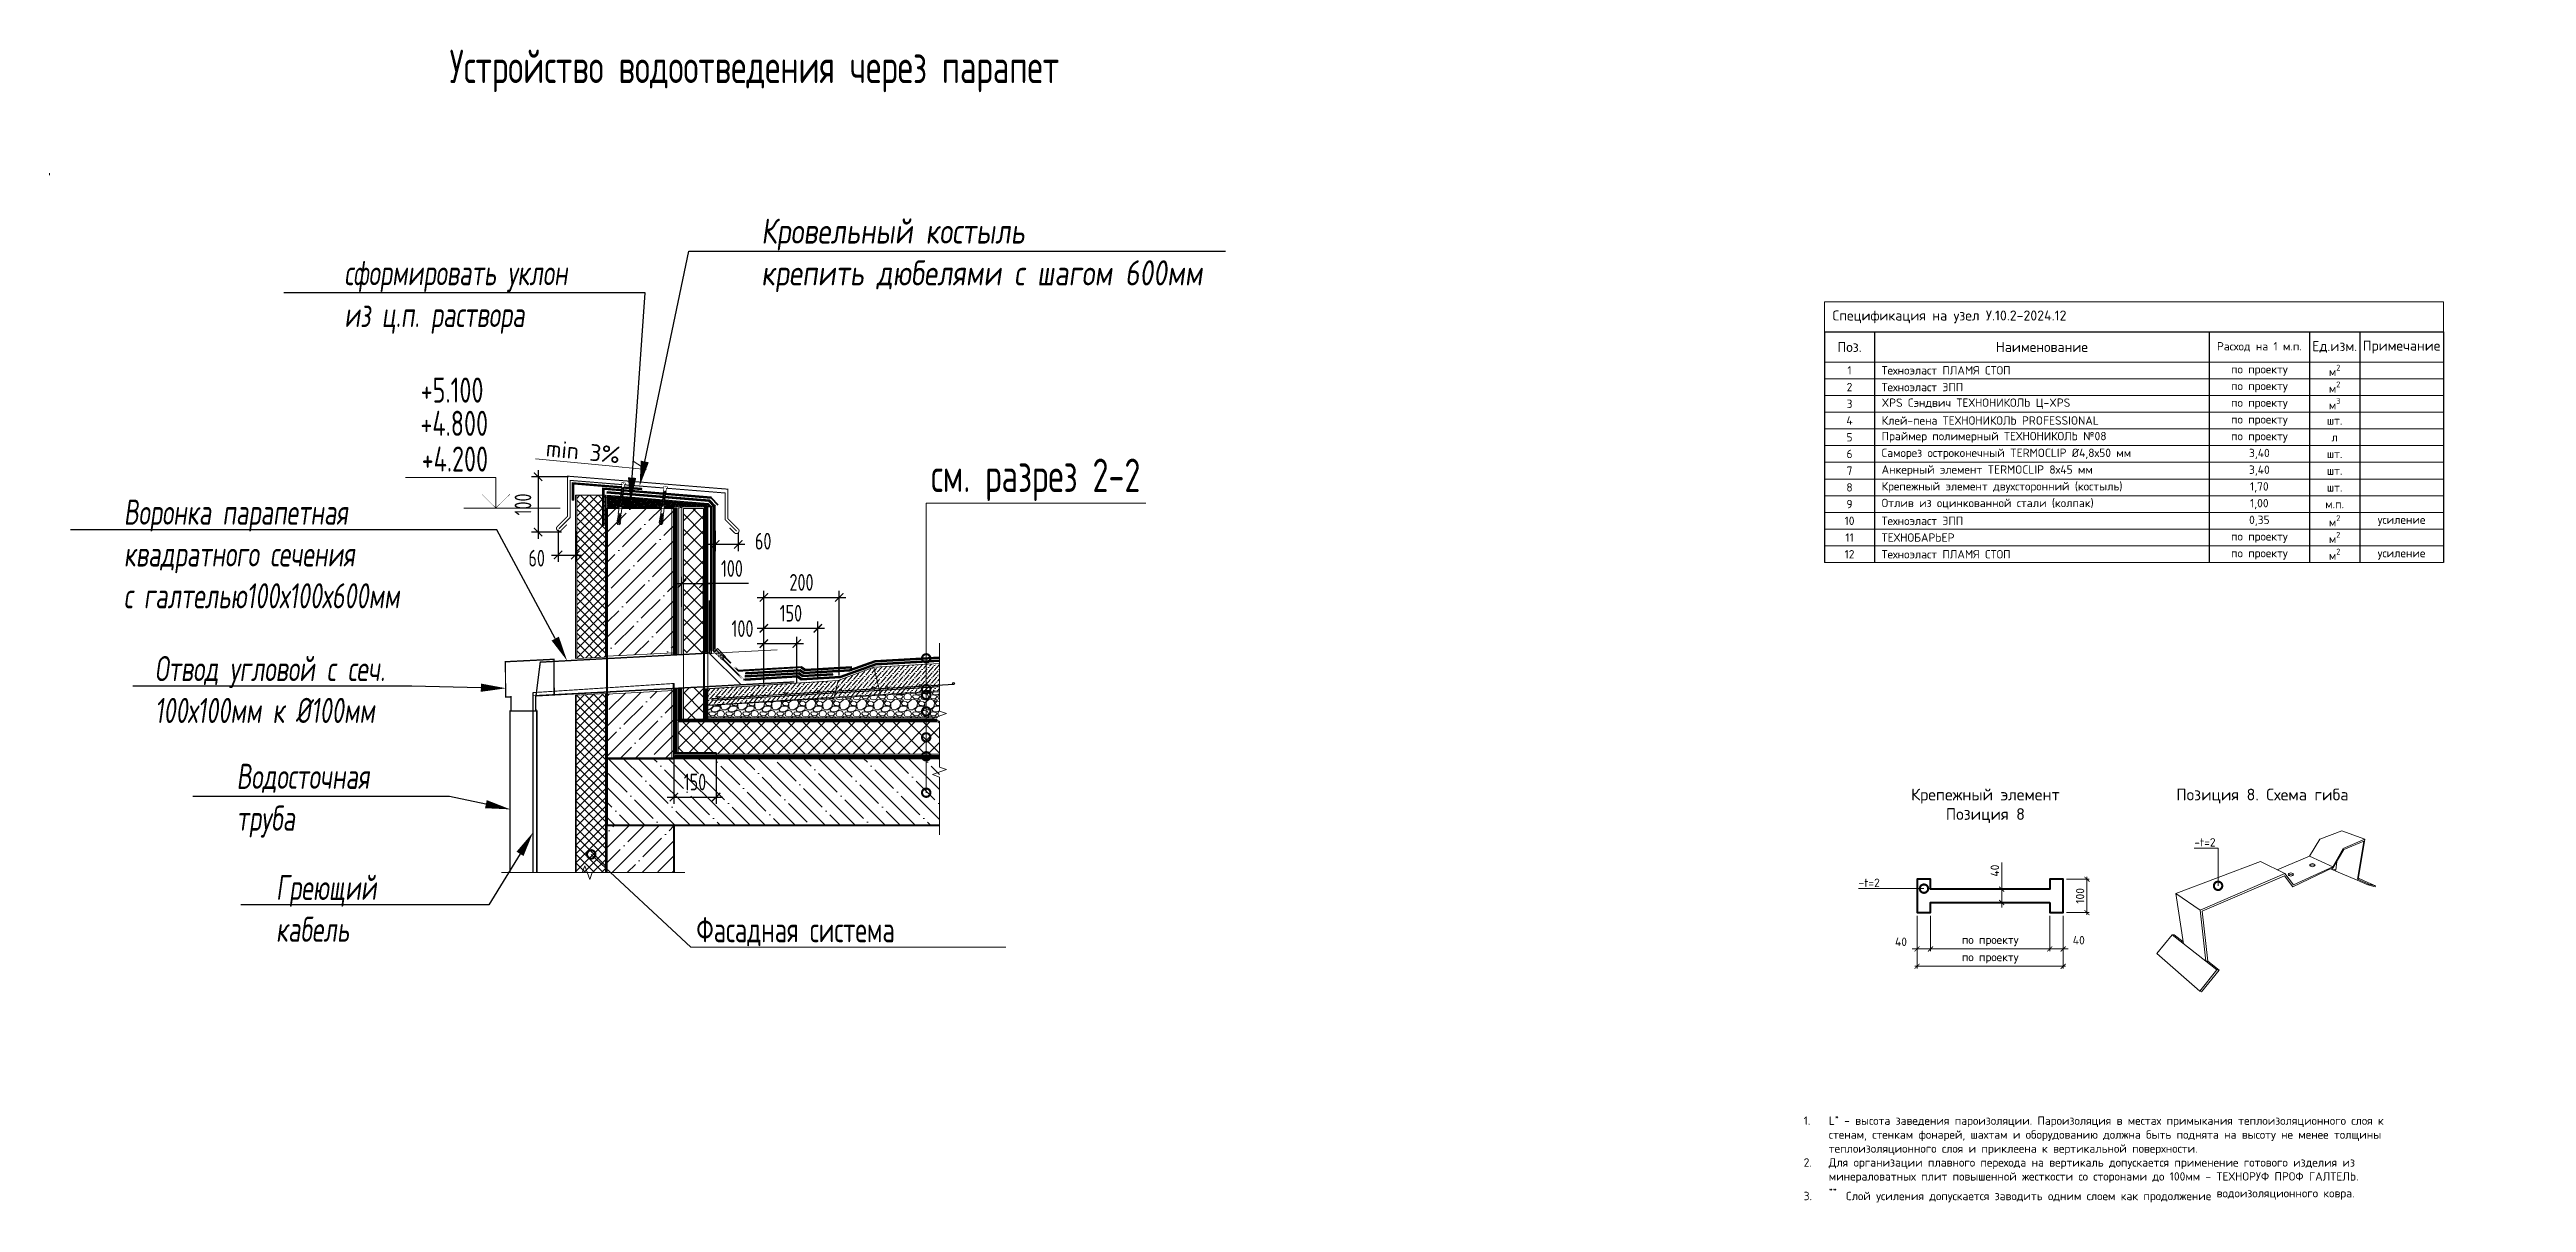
# Model space of a CAD drawing. Header units: millimetres. Extents: x -314343 to 682031, y 21428 to 98936.
# Drawn here: x 438495 to 445899, y 58408 to 61856 of the extents above; entities that cross this region are included whole.
import ezdxf
from ezdxf import colors
from ezdxf.entities.mleader import LeaderData, LeaderLine
from ezdxf.math import Vec2, Vec3

# ---------------------------------------------------------------- set-up
doc = ezdxf.new("R2010")
doc.units = ezdxf.units.MM
doc.header["$MEASUREMENT"] = 0
doc.set_wipeout_variables(frame=1)
doc.header["$PDMODE"] = 3
doc.header["$PDSIZE"] = -4
for name, pattern in [('пунктирнаяX2', [12.7, 0, -12.7]), ('штриховая', [19.05, 12.7, -6.35]), ('штриховая 50', [1, 0.5, -0.5])]:
    doc.linetypes.add(name, pattern=pattern)
doc.layers.get('0').update_dxf_attribs({"color": 250, "lineweight": 9})
doc.layers.get('Defpoints').update_dxf_attribs({"color": 6})
for name, color, linetype, lineweight in [('_0', 250, 'Continuous', 9), ('TN-БЕТОН', 251, 'Continuous', 40), ('TN-ГЕРМЕТИК', 20, 'Continuous', 30), ('TN-ГИДРОИЗОЛЯЦИЯ БИТУМАЯ ВЕРХНЯЯ', 32, 'Continuous', 15), ('TN-ГИДРОИЗОЛЯЦИЯ БИТУМАЯ нижняя', 173, 'Continuous', 15), ('TN-ГРУНТОВКА', 6, 'Continuous', 15), ('TN-КРЕПЕЖ', 7, 'Continuous', 15), ('TN-МЕТАЛЛ КОНСТРУКЦИИ', 162, 'Continuous', 35), ('TN-ПАРОИЗОЛЯЦИЯ', 104, 'Continuous', 15), ('TN-РАЗМЕРЫ', 184, 'Continuous', 15), ('TN-СТЯЖКА', 7, 'Continuous', 15), ('АР_Тонкие', 250, 'Continuous', 5), ('Крепеж', 251, 'Continuous', 15), ('текст', 7, 'Continuous', 15)]:
    doc.layers.add(name, color=color, linetype=linetype, lineweight=lineweight)
doc.layers.add('PDF _0', color=7, linetype='Continuous')
doc.layers.add('TN-АННОТАЦИИ', color=7, linetype='Continuous', lineweight=20, true_color=0x000000)
doc.layers.add('TN-ТАБЛИЦЫ', color=7, linetype='Continuous', lineweight=40, true_color=0x000000)
doc.styles.add('Arial', font='ARIALN.TTF')
doc.styles.add('ISOCPEUR', font='isocpeur.ttf', dxfattribs={"width": 0.7})
doc.styles.add('TN-Текст', font='isocpeur.ttf')
doc.styles.add('TN-Текст-Аннотативный', font='isocpeur.ttf')
doc.styles.add('Архитект', font='isocpeur.ttf', dxfattribs={"width": 0.8, "oblique": 8})
doc.dimstyles.new('R_50', dxfattribs={"dimtxt": 140, "dimasz": 30, "dimexe": 20, "dimexo": 0, "dimgap": 20, "dimtad": 1, "dimdec": 0, "dimrnd": 5, "dimzin": 0, "dimdsep": 46, "dimtxsty": 'ISOCPEUR', "dimblk": 'ARCHTICK', "dimcen": 50, "dimdle": 20, "dimclrd": 256, "dimclre": 256, "dimclrt": 256, "dimadec": 0, "dimazin": 0, "dimtfac": 2, "dimtdec": 0, "dimtofl": 0, "dimtmove": 1, "dimatfit": 3, "dimfxl": 1, "dimtvp": 3, "dimtolj": 1, "dimtzin": 0, "dimarcsym": 0})
doc.dimstyles.new('ПТС-Размеры-Аннотативный$0', dxfattribs={"dimtxt": 2.5, "dimasz": 1.5, "dimexe": 0.7, "dimexo": 1, "dimgap": 0.8, "dimtad": 1, "dimdec": 0, "dimzin": 0, "dimdsep": 46, "dimtxsty": 'TN-Текст-Аннотативный', "dimblk": 'ARCHTICK', "dimcen": 2, "dimdle": 0.7, "dimadec": 0, "dimazin": 0, "dimtfac": 1, "dimtdec": 0, "dimtmove": 1, "dimatfit": 3, "dimfxl": 0.7, "dimtolj": 1, "dimtzin": 0, "dimlwd": -1, "dimlwe": -1, "dimarcsym": 0})
pattern_1 = [(0, (0, 0), (1.875, 1.0825317547), [1.25, -2.5]), (120, (0, 0), (-1.875, 1.0825317547), [1.25, -2.5]), (60, (0, 0), (4e-16, 2.1650635095), [-2.5, 1.25])]

msp = doc.modelspace()

# ---------------------------------------------------------------- texts
at = {"layer": 'PDF _0', "color": 1, "lineweight": 0, "char_height": 75, "attachment_point": 9, "style": 'ISOCPEUR'}
for s, insert in [('+5.100', (439791.9, 60799.9)), ('+4.800', (439805.7, 60700.5)), ('+4.200', (439805.7, 60593.7))]:
    msp.add_mtext(s, dxfattribs=dict(at, insert=insert))
at = {"layer": 'PDF _0', "color": 7, "lineweight": 0, "insert": (441755.5, 60505.4), "char_height": 100, "attachment_point": 9, "style": 'ISOCPEUR'}
msp.add_mtext('см. разрез 2-2', dxfattribs=at)
at = {"layer": 'TN-АННОТАЦИИ', "color": 0, "attachment_point": 1, "style": 'TN-Текст-Аннотативный'}
for s, width, insert, char_height in [('\\pxqc;{\\fISOCPEUR|b1|i0|c204|p34;Крепежный элемент\\PПозиция 8}', 450.406, (444056.1, 59645.3), 35), ('{\\fISOCPEUR|b1|i0|c204|p34;Позиция 8. Схема гиба}', 500.901, (444851.8, 59645.3), 35), ('\\A1;\\pxi-3,l4,t4;{\\C256;1.^IL\\H0.7x;\\S*^ ;\\H1.4286x; - высота заведения пароизоляции. Пароизоляция в местах примыкания теплоизоляционного слоя к стенам, стенкам фонарей, шахтам и оборудованию должна быть поднята на высоту не менее толщины теплоизоляционного слоя и приклеена к вертикальной поверхности.\\P\\A0;2.^IДля организации плавного перехода на вертикаль допускается применение готового изделия из минераловатных плит повышенной жесткости со сторонами до 100мм - ТЕХНОРУФ ПРОФ ГАЛТЕЛЬ.\\P3.^I\\H0.7x;\\S** ^ ;\\H1.42857x; Слой усиления допускается заводить одним слоем как п\\A1;\\H0.99998x;\\C0;родолжение водоизоляционного ковра.}', 1801.433, (443713.2, 58673.4), 25)]:
    msp.add_mtext_dynamic_manual_height_columns(s, width=width, gutter_width=20358.2, heights=[0], dxfattribs=dict(at, insert=insert, char_height=char_height))
at = {"layer": 'текст', "ltscale": 100, "insert": (440601.6, 61791.8, 0), "char_height": 100, "width": 3874.809, "attachment_point": 5, "style": 'ISOCPEUR'}
msp.add_mtext('\\pxqc;Устройство водоотведения через парапет', dxfattribs=at)

# ---------------------------------------------------------------- blocks, each defined once
blk = doc.blocks.new('_ArchTick')
at = {"color": 0, "linetype": 'ByBlock', "const_width": 0.15}
blk.add_lwpolyline([(-0.5, -0.5), (0.5, 0.5)], dxfattribs=at)
blk = doc.blocks.new('*D335')
at = {"layer": '_0', "lineweight": -2, "ltscale": 500, "transparency": 16777216}
for p, q in [((440487.2, 59751.1), (440487.2, 59600.2)), ((440361.1, 59736), (440361.1, 59600.2)), ((440341.1, 59620.2), (440507.2, 59620.2))]:
    blk.add_line(p, q, dxfattribs=at)
at = {"layer": 'Defpoints', "color": 0, "ltscale": 500, "transparency": 16777216}
for p in [(440487.2, 59751.1), (440361.1, 59736), (440487.2, 59620.2)]:
    blk.add_point(p, dxfattribs=at)
at = {"layer": '_0', "lineweight": -2, "ltscale": 500, "transparency": 16777216, "xscale": 25, "yscale": 25, "zscale": 25, "rotation": 180}
blk.add_blockref('_ArchTick', (440361.1, 59620.2), dxfattribs=at)
at = {"layer": '_0', "lineweight": -2, "ltscale": 500, "transparency": 16777216, "xscale": 25, "yscale": 25, "zscale": 25}
blk.add_blockref('_ArchTick', (440487.2, 59620.2), dxfattribs=at)
at = {"layer": '_0', "ltscale": 500, "transparency": 16777216, "insert": (440424.2, 59665.2), "char_height": 50, "attachment_point": 5, "style": 'ISOCPEUR'}
blk.add_mtext('\\A1;150', dxfattribs=at)
blk = doc.blocks.new('*D336')
at = {"layer": '_0', "lineweight": -2, "ltscale": 500, "transparency": 16777216}
for p, q in [((440046.4, 60578.1), (439935, 60578.1)), ((439955, 60598.1), (439955, 60392.8)), ((440025.3, 60412.8), (439935, 60412.8))]:
    blk.add_line(p, q, dxfattribs=at)
at = {"layer": 'Defpoints', "color": 0, "ltscale": 500, "transparency": 16777216}
for p in [(440046.4, 60578.1), (439955, 60412.8), (440025.3, 60412.8)]:
    blk.add_point(p, dxfattribs=at)
at = {"layer": '_0', "lineweight": -2, "ltscale": 500, "transparency": 16777216, "xscale": 25, "yscale": 25, "zscale": 25}
for p, rotation in [((439955, 60578.1), 90), ((439955, 60412.8), 270)]:
    blk.add_blockref('_ArchTick', p, dxfattribs=dict(at, rotation=rotation))
at = {"layer": '_0', "ltscale": 500, "transparency": 16777216, "insert": (439910, 60495.4), "char_height": 50, "attachment_point": 5, "rotation": 90, "style": 'ISOCPEUR'}
blk.add_mtext('\\A1;100', dxfattribs=at)
blk = doc.blocks.new('*D337')
at = {"layer": '_0', "lineweight": -2, "ltscale": 500, "transparency": 16777216}
for p, q in [((440014.9, 60419.8), (440014.9, 60324.1)), ((439994.9, 60344.1), (440086.5, 60344.1)), ((440066.5, 60415.2), (440066.5, 60324.1))]:
    blk.add_line(p, q, dxfattribs=at)
at = {"layer": 'Defpoints', "color": 0, "ltscale": 500, "transparency": 16777216}
for p in [(440014.9, 60419.8), (440066.5, 60415.2), (440066.5, 60344.1)]:
    blk.add_point(p, dxfattribs=at)
at = {"layer": '_0', "lineweight": -2, "ltscale": 500, "transparency": 16777216, "xscale": 25, "yscale": 25, "zscale": 25, "rotation": 180}
blk.add_blockref('_ArchTick', (440014.9, 60344.1), dxfattribs=at)
at = {"layer": '_0', "lineweight": -2, "ltscale": 500, "transparency": 16777216, "xscale": 25, "yscale": 25, "zscale": 25}
blk.add_blockref('_ArchTick', (440066.5, 60344.1), dxfattribs=at)
at = {"layer": '_0', "ltscale": 500, "transparency": 16777216, "insert": (439917.5, 60334.7), "char_height": 50, "attachment_point": 5, "style": 'ISOCPEUR'}
blk.add_mtext('\\A1;{\\H3x; }60', dxfattribs=at)
blk = doc.blocks.new('*T324')
at = {"layer": 'Defpoints', "color": 8, "linetype": 'ByBlock', "lineweight": 0, "ltscale": 500, "transparency": 16777216}
for p, q in [((0, 0), (1850, 0)), ((0, 0), (0, -90)), ((1850, 0), (1850, -90))]:
    blk.add_line(p, q, dxfattribs=at)
at = {"layer": 'TN-ТАБЛИЦЫ', "color": 0, "lineweight": 30, "ltscale": 500, "transparency": 16777216}
for p, q in [((0, -90), (1850, -90)), ((0, -90), (0, -780)), ((150, -90), (150, -780)), ((1150, -90), (1150, -780)), ((1450, -90), (1450, -780)), ((1600, -90), (1600, -780)), ((1850, -90), (1850, -780))]:
    blk.add_line(p, q, dxfattribs=at)
at = {"layer": 'TN-ТАБЛИЦЫ', "color": 0, "linetype": 'ByBlock', "lineweight": 20, "ltscale": 500, "transparency": 16777216}
for p, q in [((0, -180), (1850, -180)), ((0, -230), (1850, -230)), ((0, -280), (1850, -280)), ((0, -330), (1850, -330)), ((0, -380), (1850, -380)), ((0, -430), (1850, -430)), ((0, -480), (1850, -480)), ((0, -530), (1850, -530)), ((0, -580), (1850, -580)), ((0, -630), (1850, -630)), ((0, -680), (1850, -680)), ((0, -730), (1850, -730)), ((0, -780), (1850, -780))]:
    blk.add_line(p, q, dxfattribs=at)
at = {"layer": 'TN-ТАБЛИЦЫ', "color": 7, "lineweight": 13, "ltscale": 500, "transparency": 16777216, "style": 'TN-Текст'}
for s, insert, char_height, width, attachment_point in [('{\\fISOCPEUR|b1|i0|c204|p34; Спецификация на узел \\C1;У.10.2-2024.12}', (5, -45), 30, 1840, 4), ('Поз.', (75, -135), 30, 140, 5), ('Наименование', (650, -135), 30, 990, 5), ('Расход на 1 м.п. ', (1300, -135), 25, 290, 5), ('Ед.изм.', (1525, -135), 30, 140, 5), ('Примечание', (1725, -135), 30, 240, 5), ('1', (75, -205), 25, 140, 5), (' Техноэласт ПЛАМЯ СТОП', (155, -205), 25, 990, 4), ('по проекту', (1300, -205), 25, 290, 5), ('\\A1;м{\\H0.7x;\\S2^ ;}', (1525, -205), 25, 140, 5), ('3', (75, -305), 25, 140, 5), ('2', (75, -255), 25, 140, 5), (' Техноэласт ЭПП', (155, -255), 25, 990, 4), (' XPS Сэндвич ТЕХНОНИКОЛЬ Ц-XPS', (155, -305), 25, 990, 4), ('по проекту', (1300, -255), 25, 290, 5), ('\\A1;м{\\H0.7x;\\S3^ ;}', (1525, -305), 25, 140, 5), ('\\A1;м{\\H0.7x;\\S2^ ;}', (1525, -255), 25, 140, 5), ('4', (75, -355), 25, 140, 5), (' Клей-пена ТЕХНОНИКОЛЬ PROFESSIONAL', (155, -355), 25, 990, 4), ('по проекту', (1300, -305), 25, 290, 5), ('по проекту', (1300, -355), 25, 290, 5), ('шт.', (1525, -355), 25, 140, 5), ('5', (75, -405), 25, 140, 5), ('6', (75, -455), 25, 140, 5), ('{\\C256; Саморез остроконечный TERMOCLIP Ø4,8х50 мм}', (155, -455), 25, 990, 4), (' Праймер полимерный ТЕХНОНИКОЛЬ №08', (155, -405), 25, 990, 4), ('по проекту', (1300, -405), 25, 290, 5), ('3,40', (1300, -455), 25, 290, 5), ('\\A1;л', (1525, -405), 25, 140, 5), ('7', (75, -505), 25, 140, 5), (' Анкерный элемент TERMOCLIP 8х45 мм', (155, -505), 25, 990, 4), ('3,40', (1300, -505), 25, 290, 5), ('шт.', (1525, -455), 25, 140, 5), ('шт.', (1525, -505), 25, 140, 5), ('8', (75, -555), 25, 140, 5), (' Отлив из оцинкованной стали (колпак)', (155, -605), 25, 990, 4), (' Крепежный элемент двухсторонний (костыль)', (155, -555), 25, 990, 4), ('1,70', (1300, -555), 25, 290, 5), ('1,00', (1300, -605), 25, 290, 5), ('шт.', (1525, -555), 25, 140, 5), ('10', (75, -655), 25, 140, 5), ('9', (75, -605), 25, 140, 5), (' Техноэласт ЭПП', (155, -655), 25, 990, 4), ('0,35', (1300, -655), 25, 290, 5), ('м.п.', (1525, -605), 25, 140, 5), ('\\A1;м{\\H0.7x;\\S2^ ;}', (1525, -655), 25, 140, 5), ('усиление', (1725, -655), 25, 240, 5), ('11', (75, -705), 25, 140, 5), (' ТЕХНОБАРЬЕР', (155, -705), 25, 990, 4), ('по проекту', (1300, -705), 25, 290, 5), ('\\A1;м{\\H0.7x;\\S2^ ;}', (1525, -705), 25, 140, 5), ('\\A1;м{\\H0.7x;\\S2^ ;}', (1525, -755), 25, 140, 5), ('12', (75, -755), 25, 140, 5), (' Техноэласт ПЛАМЯ СТОП', (155, -755), 25, 990, 4), ('по проекту', (1300, -755), 25, 290, 5), ('усиление', (1725, -755), 25, 240, 5)]:
    blk.add_mtext(s, dxfattribs=dict(at, insert=insert, char_height=char_height, width=width, attachment_point=attachment_point))
blk = doc.blocks.new('*D326')
at = {"layer": '_0', "lineweight": -2, "ltscale": 500, "transparency": 16777216}
for p, q in [((440610, 60079.1), (440748.1, 60079.1)), ((440630, 59962), (440630, 60099.1)), ((440728.1, 59962), (440728.1, 60099.1))]:
    blk.add_line(p, q, dxfattribs=at)
at = {"layer": 'Defpoints', "color": 0, "ltscale": 500, "transparency": 16777216}
for p in [(440728.1, 60079.1), (440630, 59962), (440728.1, 59962)]:
    blk.add_point(p, dxfattribs=at)
at = {"layer": '_0', "lineweight": -2, "ltscale": 500, "transparency": 16777216, "xscale": 25, "yscale": 25, "zscale": 25, "rotation": 180}
blk.add_blockref('_ArchTick', (440630, 60079.1), dxfattribs=at)
at = {"layer": '_0', "lineweight": -2, "ltscale": 500, "transparency": 16777216, "xscale": 25, "yscale": 25, "zscale": 25}
blk.add_blockref('_ArchTick', (440728.1, 60079.1), dxfattribs=at)
at = {"layer": '_0', "ltscale": 500, "transparency": 16777216, "insert": (440566.1, 60124.1), "char_height": 50, "attachment_point": 5, "style": 'ISOCPEUR'}
blk.add_mtext('\\A1;100', dxfattribs=at)
blk = doc.blocks.new('*D327')
at = {"layer": '_0', "lineweight": -2, "ltscale": 500, "transparency": 16777216}
for p, q in [((440610, 60125), (440811.6, 60125)), ((440630, 59962), (440630, 60145)), ((440791.6, 59971.5), (440791.6, 60145))]:
    blk.add_line(p, q, dxfattribs=at)
at = {"layer": 'Defpoints', "color": 0, "ltscale": 500, "transparency": 16777216}
for p in [(440791.6, 60125), (440791.6, 59971.5), (440630, 59962)]:
    blk.add_point(p, dxfattribs=at)
at = {"layer": '_0', "lineweight": -2, "ltscale": 500, "transparency": 16777216, "xscale": 25, "yscale": 25, "zscale": 25, "rotation": 180}
blk.add_blockref('_ArchTick', (440630, 60125), dxfattribs=at)
at = {"layer": '_0', "lineweight": -2, "ltscale": 500, "transparency": 16777216, "xscale": 25, "yscale": 25, "zscale": 25}
blk.add_blockref('_ArchTick', (440791.6, 60125), dxfattribs=at)
at = {"layer": '_0', "ltscale": 500, "transparency": 16777216, "insert": (440710.8, 60170), "char_height": 50, "attachment_point": 5, "style": 'ISOCPEUR'}
blk.add_mtext('\\A1;150', dxfattribs=at)
blk = doc.blocks.new('*D328')
at = {"layer": '_0', "lineweight": -2, "ltscale": 500, "transparency": 16777216}
for p, q in [((440610, 60217.3), (440875, 60217.3)), ((440630, 59962), (440630, 60237.3)), ((440855, 59983.5), (440855, 60237.3))]:
    blk.add_line(p, q, dxfattribs=at)
at = {"layer": 'Defpoints', "color": 0, "ltscale": 500, "transparency": 16777216}
for p in [(440855, 60217.3), (440855, 59983.5), (440630, 59962)]:
    blk.add_point(p, dxfattribs=at)
at = {"layer": '_0', "lineweight": -2, "ltscale": 500, "transparency": 16777216, "xscale": 25, "yscale": 25, "zscale": 25, "rotation": 180}
blk.add_blockref('_ArchTick', (440630, 60217.3), dxfattribs=at)
at = {"layer": '_0', "lineweight": -2, "ltscale": 500, "transparency": 16777216, "xscale": 25, "yscale": 25, "zscale": 25}
blk.add_blockref('_ArchTick', (440855, 60217.3), dxfattribs=at)
at = {"layer": '_0', "ltscale": 500, "transparency": 16777216, "insert": (440742.5, 60262.3), "char_height": 50, "attachment_point": 5, "style": 'ISOCPEUR'}
blk.add_mtext('\\A1;200', dxfattribs=at)
blk = doc.blocks.new('*D329')
at = {"layer": 'Defpoints', "color": 0, "transparency": 16777216}
for p in [(444513.8, 59374.8), (444513.8, 59274.8), (444584.8, 59274.8)]:
    blk.add_point(p, dxfattribs=at)
at = {"layer": 'TN-РАЗМЕРЫ', "color": 0, "transparency": 16777216}
for p, q in [((444584.8, 59381.8), (444584.8, 59267.8)), ((444523.8, 59374.8), (444591.8, 59374.8)), ((444523.8, 59274.8), (444591.8, 59274.8))]:
    blk.add_line(p, q, dxfattribs=at)
at = {"layer": 'TN-РАЗМЕРЫ', "color": 0, "transparency": 16777216, "xscale": 15, "yscale": 15, "zscale": 15}
for p, rotation in [((444584.8, 59374.8), 90), ((444584.8, 59274.8), 270)]:
    blk.add_blockref('_ArchTick', p, dxfattribs=dict(at, rotation=rotation))
at = {"layer": 'TN-РАЗМЕРЫ', "color": 0, "transparency": 16777216, "insert": (444564.3, 59324.8), "char_height": 25, "attachment_point": 5, "rotation": 90, "style": 'TN-Текст-Аннотативный'}
blk.add_mtext('\\A1;100', dxfattribs=at)
blk = doc.blocks.new('*D330')
at = {"layer": 'Defpoints', "color": 0, "transparency": 16777216}
for p in [(444473.8, 59274.8), (444513.8, 59274.8), (444473.8, 59165.9)]:
    blk.add_point(p, dxfattribs=at)
at = {"layer": 'TN-РАЗМЕРЫ', "color": 0, "transparency": 16777216}
for p, q in [((444473.8, 59264.8), (444473.8, 59158.9)), ((444513.8, 59264.8), (444513.8, 59158.9)), ((444473.8, 59165.9), (444458.8, 59165.9)), ((444513.8, 59165.9), (444473.8, 59165.9)), ((444513.8, 59165.9), (444528.8, 59165.9))]:
    blk.add_line(p, q, dxfattribs=at)
at = {"layer": 'TN-РАЗМЕРЫ', "color": 0, "transparency": 16777216, "xscale": 15, "yscale": 15, "zscale": 15}
blk.add_blockref('_ArchTick', (444473.8, 59165.9), dxfattribs=at)
at = {"layer": 'TN-РАЗМЕРЫ', "color": 0, "transparency": 16777216, "xscale": 15, "yscale": 15, "zscale": 15, "rotation": 180}
blk.add_blockref('_ArchTick', (444513.8, 59165.9), dxfattribs=at)
at = {"layer": 'TN-РАЗМЕРЫ', "color": 0, "transparency": 16777216, "insert": (444560.5, 59192.1), "char_height": 25, "attachment_point": 5, "style": 'TN-Текст-Аннотативный'}
blk.add_mtext('\\A1;40', dxfattribs=at)
blk = doc.blocks.new('*D331')
at = {"layer": 'Defpoints', "color": 0, "transparency": 16777216}
for p in [(444117.3, 59274.8), (444473.8, 59274.8), (444117.3, 59165.9)]:
    blk.add_point(p, dxfattribs=at)
at = {"layer": 'TN-РАЗМЕРЫ', "color": 0, "transparency": 16777216}
for p, q in [((444117.3, 59264.8), (444117.3, 59158.9)), ((444473.8, 59264.8), (444473.8, 59158.9)), ((444480.8, 59165.9), (444110.3, 59165.9))]:
    blk.add_line(p, q, dxfattribs=at)
at = {"layer": 'TN-РАЗМЕРЫ', "color": 0, "transparency": 16777216, "xscale": 15, "yscale": 15, "zscale": 15, "rotation": 180}
blk.add_blockref('_ArchTick', (444117.3, 59165.9), dxfattribs=at)
at = {"layer": 'TN-РАЗМЕРЫ', "color": 0, "transparency": 16777216, "xscale": 15, "yscale": 15, "zscale": 15}
blk.add_blockref('_ArchTick', (444473.8, 59165.9), dxfattribs=at)
at = {"layer": 'TN-РАЗМЕРЫ', "color": 0, "transparency": 16777216, "insert": (444295.6, 59190.1), "char_height": 25, "attachment_point": 5, "style": 'TN-Текст-Аннотативный'}
blk.add_mtext('\\A1;по проекту', dxfattribs=at)
blk = doc.blocks.new('*D332')
at = {"layer": 'Defpoints', "color": 0, "transparency": 16777216}
for p in [(444077.3, 59274.8), (444117.3, 59274.8), (444077.3, 59165.9)]:
    blk.add_point(p, dxfattribs=at)
at = {"layer": 'TN-РАЗМЕРЫ', "color": 0, "transparency": 16777216}
for p, q in [((444077.3, 59264.8), (444077.3, 59158.9)), ((444117.3, 59264.8), (444117.3, 59158.9)), ((444077.3, 59165.9), (444062.3, 59165.9)), ((444117.3, 59165.9), (444077.3, 59165.9)), ((444117.3, 59165.9), (444132.3, 59165.9))]:
    blk.add_line(p, q, dxfattribs=at)
at = {"layer": 'TN-РАЗМЕРЫ', "color": 0, "transparency": 16777216, "xscale": 15, "yscale": 15, "zscale": 15}
blk.add_blockref('_ArchTick', (444077.3, 59165.9), dxfattribs=at)
at = {"layer": 'TN-РАЗМЕРЫ', "color": 0, "transparency": 16777216, "xscale": 15, "yscale": 15, "zscale": 15, "rotation": 180}
blk.add_blockref('_ArchTick', (444117.3, 59165.9), dxfattribs=at)
at = {"layer": 'TN-РАЗМЕРЫ', "color": 0, "transparency": 16777216, "insert": (444029, 59187.5), "char_height": 25, "attachment_point": 5, "style": 'TN-Текст-Аннотативный'}
blk.add_mtext('\\A1;40', dxfattribs=at)
blk = doc.blocks.new('*D333')
at = {"layer": 'Defpoints', "color": 0, "transparency": 16777216}
for p in [(444077.3, 59274.8), (444513.8, 59274.8), (444513.8, 59114)]:
    blk.add_point(p, dxfattribs=at)
at = {"layer": 'TN-РАЗМЕРЫ', "color": 0, "transparency": 16777216}
for p, q in [((444077.3, 59264.8), (444077.3, 59107)), ((444513.8, 59264.8), (444513.8, 59107)), ((444070.3, 59114), (444520.8, 59114))]:
    blk.add_line(p, q, dxfattribs=at)
at = {"layer": 'TN-РАЗМЕРЫ', "color": 0, "transparency": 16777216, "xscale": 15, "yscale": 15, "zscale": 15, "rotation": 180}
blk.add_blockref('_ArchTick', (444077.3, 59114), dxfattribs=at)
at = {"layer": 'TN-РАЗМЕРЫ', "color": 0, "transparency": 16777216, "xscale": 15, "yscale": 15, "zscale": 15}
blk.add_blockref('_ArchTick', (444513.8, 59114), dxfattribs=at)
at = {"layer": 'TN-РАЗМЕРЫ', "color": 0, "transparency": 16777216, "insert": (444295.6, 59138.3), "char_height": 25, "attachment_point": 5, "style": 'TN-Текст-Аннотативный'}
blk.add_mtext('\\A1;по проекту', dxfattribs=at)
blk = doc.blocks.new('*D334')
at = {"layer": 'Defpoints', "color": 0, "transparency": 16777216}
for p in [(444117.3, 59344.8), (444117.3, 59304.8), (444330, 59304.8)]:
    blk.add_point(p, dxfattribs=at)
at = {"layer": 'TN-РАЗМЕРЫ', "color": 0, "transparency": 16777216}
for p, q in [((444330, 59424.6), (444330, 59344.8)), ((444127.3, 59344.8), (444337, 59344.8)), ((444127.3, 59304.8), (444337, 59304.8)), ((444330, 59344.8), (444330, 59359.8)), ((444330, 59344.8), (444330, 59304.8)), ((444330, 59344.8), (444330, 59304.8)), ((444330, 59304.8), (444330, 59289.8))]:
    blk.add_line(p, q, dxfattribs=at)
at = {"layer": 'TN-РАЗМЕРЫ', "color": 0, "transparency": 16777216, "xscale": 15, "yscale": 15, "zscale": 15}
for p, rotation in [((444330, 59344.8), 270), ((444330, 59304.8), 90)]:
    blk.add_blockref('_ArchTick', p, dxfattribs=dict(at, rotation=rotation))
at = {"layer": 'TN-РАЗМЕРЫ', "color": 0, "transparency": 16777216, "insert": (444309.5, 59400.3), "char_height": 25, "attachment_point": 5, "rotation": 90, "style": 'TN-Текст-Аннотативный'}
blk.add_mtext('\\A1;40', dxfattribs=at)
blk = doc.blocks.new('A$C4E012BE9')
at = {"layer": 'TN-МЕТАЛЛ КОНСТРУКЦИИ', "lineweight": 20}
for points in [[(-107, 287), (-153, 587), (354, 779), (500, 708), (551, 640), (786, 748), (848, 857), (978, 913), (938, 672)], [(933, 674), (971, 900), (851, 850), (789, 744), (546, 628), (497, 693), (5, 482), (38, 183)], [(978, 913), (840, 963), (708, 912), (647, 810), (454, 730)], [(647, 810), (786, 748)], [(805, 727), (810, 780)], [(26, 183), (-8, 487), (500, 708)], [(805, 722), (773, 736)], [(805, 727), (779, 739)], [(932, 667), (805, 722)], [(995, 639), (932, 667)], [(1001, 644), (933, 674)], [(978, 662), (939, 679)], [(976, 655), (976, 655)], [(1042, 634), (978, 662)], [(-8, 487), (-153, 587)], [(-266, 229), (-174, 340)], [(26, 183), (-174, 340)], [(-109, 298), (-162, 340), (-174, 340)], [(-266, 229), (-9, 4)], [(93, 131), (26, 183)], [(106, 130), (38, 183), (27, 183)]]:
    blk.add_lwpolyline(points, dxfattribs=at)
for points in [[(995, 639), (1001, 644), (1042, 634), (1040, 628)], [(-9, 4), (93, 131), (106, 130), (0, 0)]]:
    blk.add_lwpolyline(points, close=True, dxfattribs=at)
for centre in [(664, 757), (535, 701)]:
    blk.add_ellipse(centre, major_axis=(-16.1, 0), ratio=0.585566, dxfattribs=at)
for centre in [(664, 749), (535, 692)]:
    blk.add_ellipse(centre, major_axis=(-16.1, 0), ratio=0.585566, start_param=3.594745, end_param=5.830033, dxfattribs=at)
blk = doc.blocks.new('Дюбель')
at = {"layer": 'Крепеж'}
for points in [[(-48.1, 2.8), (-49, 2.8), (-50.4, 2.1), (-50.4, -2.1), (-49, -2.8), (-48.1, -2.8)], [(-17.5, 4.2), (-18.3, 2.8), (-21.1, 3), (-21, 4.4), (-23.1, 4.5), (-23.9, 3.1), (-26.7, 3.3), (-26.6, 4.7), (-28.7, 4.8), (-29.5, 3.4), (-32.3, 3.6), (-32.2, 5), (-34.3, 5.1), (-35, 3.7), (-37.8, 3.9), (-37.8, 5.3), (-39.9, 5.4), (-40.6, 4), (-43.4, 4.2), (-43.4, 5.6), (-45.5, 5.7), (-48, 4.4), (-48.1, 1.6), (-17.6, 0), (-48.1, -1.6), (-48, -4.4), (-45.5, -5.7), (-43.4, -5.6), (-43.4, -4.2), (-40.6, -4), (-39.9, -5.4), (-37.8, -5.3), (-37.8, -3.9), (-35, -3.7), (-34.3, -5.1), (-32.2, -5), (-32.3, -3.6), (-29.5, -3.4), (-28.7, -4.8), (-26.6, -4.7), (-26.7, -3.3), (-23.9, -3.1), (-23.1, -4.5), (-21, -4.4), (-21.1, -3), (-18.3, -2.8), (-17.5, -4.2)], [(0, -4.2), (0, 4.2), (-17.5, 4.2), (-17.5, -4.2), (0, -4.2)]]:
    blk.add_lwpolyline(points, dxfattribs=at)
blk = doc.blocks.new('*U321')
at = {"color": 7}
blk.add_line((-0.4, -63.6), (2.1, -13.1), dxfattribs=at)
blk.add_lwpolyline([(2.1, -13.1), (2.5, -4), (4.6, -3.3, 0.300062), (5.5, -1.9), (5.6, -0.3), (0.6, 0), (0.5, -2), (-0.9, -2), (-0.8, 0), (-5.8, 0.3), (-5.8, -1.4, 0.300062), (-5, -2.8), (-3.1, -3.8), (-3.5, -12.8)], format="xyb", dxfattribs=at)
blk.add_lwpolyline([(-3.5, -12.8), (-6, -63.4)], dxfattribs=at)
blk.add_lwpolyline([(-3.6, -13.6), (3.3, -11.2), (2.2, -9.7), (-4.6, -12.2)], close=True, dxfattribs=at)
at = {"color": 7, "xscale": -1, "rotation": 267.1639211070515}
blk.add_blockref('Дюбель', (-3.2, -63.5), dxfattribs=at)
at = {"color": 252, "lineweight": 0, "ltscale": 100, "style": 'Arial', "flags": 9}
for tag, p in [('ТИП', (65.2, -22.4)), ('ОПИСАНИЕ', (66.7, 7.6))]:
    blk.add_attdef(tag, p, '', height=25, rotation=357.16392, dxfattribs=at)
at = {"color": 251, "lineweight": 0}
blk.add_wipeout([(-6.1, -64.8), (-0.5, -65), (2.5, -4), (4.6, -3.3), (5.2, -2.8), (5.5, -1.9), (5.6, -0.3), (0.6, 0), (0.5, -2), (-0.9, -2), (-0.8, 0), (-5.8, 0.3), (-5.8, -1.4), (-5.6, -2.2), (-5, -2.8), (-3.1, -3.8)], dxfattribs=at)
at = {"color": 7}
for points in [[(-5.8, -59.5), (1, -57), (0, -55.6), (-6.9, -58)], [(-5.7, -56.8), (1.1, -54.3), (0.1, -52.9), (-6.7, -55.3)], [(-5.6, -54.1), (1.3, -51.6), (0.2, -50.2), (-6.6, -52.6)], [(-5.4, -51.4), (1.4, -48.9), (0.4, -47.5), (-6.5, -50)], [(-5.3, -48.7), (1.5, -46.2), (0.5, -44.8), (-6.3, -47.3)], [(-5.2, -46), (1.7, -43.5), (0.6, -42.1), (-6.2, -44.6)], [(-5, -43.3), (1.8, -40.8), (0.8, -39.4), (-6.1, -41.9)], [(-4.9, -40.6), (1.9, -38.2), (0.9, -36.7), (-5.9, -39.2)], [(-4.8, -37.9), (2.1, -35.5), (1, -34), (-5.8, -36.5)], [(-4.6, -35.2), (2.2, -32.8), (1.2, -31.3), (-5.7, -33.8)], [(-4.5, -32.5), (2.3, -30.1), (1.3, -28.6), (-5.5, -31.1)], [(-4.4, -29.8), (2.5, -27.4), (1.4, -25.9), (-5.4, -28.4)], [(-4.2, -27.1), (2.6, -24.7), (1.6, -23.2), (-5.3, -25.7)], [(-4.1, -24.4), (2.7, -22), (1.7, -20.5), (-5.1, -23)], [(-4, -21.7), (2.9, -19.3), (1.8, -17.8), (-5, -20.3)], [(-3.8, -19), (3, -16.6), (2, -15.1), (-4.9, -17.6)], [(-3.7, -16.3), (3.1, -13.9), (2.1, -12.4), (-4.7, -14.9)]]:
    blk.add_lwpolyline(points, close=True, dxfattribs=at)
blk = doc.blocks.new('*U320')
at = {"color": 7}
blk.add_line((-1, -75.2), (2.1, -13.1), dxfattribs=at)
blk.add_lwpolyline([(2.1, -13.1), (2.5, -4), (4.6, -3.3, 0.300062), (5.5, -1.9), (5.6, -0.3), (0.6, 0), (0.5, -2), (-0.9, -2), (-0.8, 0), (-5.8, 0.3), (-5.8, -1.4, 0.300062), (-5, -2.8), (-3.1, -3.8), (-3.5, -12.8)], format="xyb", dxfattribs=at)
blk.add_lwpolyline([(-3.5, -12.8), (-6.6, -74.9)], dxfattribs=at)
blk.add_lwpolyline([(-3.6, -13.6), (3.3, -11.2), (2.2, -9.7), (-4.6, -12.2)], close=True, dxfattribs=at)
at = {"color": 7, "xscale": -1, "rotation": 267.1639211070515}
blk.add_blockref('Дюбель', (-3.8, -75.1), dxfattribs=at)
at = {"color": 252, "lineweight": 0, "ltscale": 100, "style": 'Arial', "flags": 9}
for tag, p in [('ТИП', (65.2, -22.4)), ('ОПИСАНИЕ', (66.7, 7.6))]:
    blk.add_attdef(tag, p, '', height=25, rotation=357.16392, dxfattribs=at)
at = {"color": 251, "lineweight": 0}
blk.add_wipeout([(-6.7, -76.3), (-1.1, -76.6), (2.5, -4), (4.6, -3.3), (5.2, -2.8), (5.5, -1.9), (5.6, -0.3), (0.6, 0), (0.5, -2), (-0.9, -2), (-0.8, 0), (-5.8, 0.3), (-5.8, -1.4), (-5.6, -2.2), (-5, -2.8), (-3.1, -3.8)], dxfattribs=at)
at = {"color": 7}
for points in [[(-6.5, -73), (0.3, -70.5), (-0.7, -69.1), (-7.5, -71.5)], [(-6.4, -70.3), (0.5, -67.8), (-0.6, -66.4), (-7.4, -68.8)], [(-6.2, -67.6), (0.6, -65.1), (-0.4, -63.7), (-7.3, -66.1)], [(-6.1, -64.9), (0.7, -62.4), (-0.3, -61), (-7.1, -63.4)], [(-6, -62.2), (0.9, -59.7), (-0.2, -58.3), (-7, -60.7)], [(-5.8, -59.5), (1, -57), (0, -55.6), (-6.9, -58)], [(-5.7, -56.8), (1.1, -54.3), (0.1, -52.9), (-6.7, -55.3)], [(-5.6, -54.1), (1.3, -51.6), (0.2, -50.2), (-6.6, -52.6)], [(-5.4, -51.4), (1.4, -48.9), (0.4, -47.5), (-6.5, -50)], [(-5.3, -48.7), (1.5, -46.2), (0.5, -44.8), (-6.3, -47.3)], [(-5.2, -46), (1.7, -43.5), (0.6, -42.1), (-6.2, -44.6)], [(-5, -43.3), (1.8, -40.8), (0.8, -39.4), (-6.1, -41.9)], [(-4.9, -40.6), (1.9, -38.2), (0.9, -36.7), (-5.9, -39.2)], [(-4.8, -37.9), (2.1, -35.5), (1, -34), (-5.8, -36.5)], [(-4.6, -35.2), (2.2, -32.8), (1.2, -31.3), (-5.7, -33.8)], [(-4.5, -32.5), (2.3, -30.1), (1.3, -28.6), (-5.5, -31.1)], [(-4.4, -29.8), (2.5, -27.4), (1.4, -25.9), (-5.4, -28.4)], [(-4.2, -27.1), (2.6, -24.7), (1.6, -23.2), (-5.3, -25.7)], [(-4.1, -24.4), (2.7, -22), (1.7, -20.5), (-5.1, -23)], [(-4, -21.7), (2.9, -19.3), (1.8, -17.8), (-5, -20.3)], [(-3.8, -19), (3, -16.6), (2, -15.1), (-4.9, -17.6)], [(-3.7, -16.3), (3.1, -13.9), (2.1, -12.4), (-4.7, -14.9)]]:
    blk.add_lwpolyline(points, close=True, dxfattribs=at)
blk = doc.blocks.new('*D325')
at = {"layer": '_0', "lineweight": -2, "ltscale": 500, "transparency": 16777216}
for p, q in [((440484.5, 60416.5), (440484.5, 60355.6)), ((440573.5, 60375.6), (440464.5, 60375.6)), ((440553.5, 60410.6), (440553.5, 60355.6))]:
    blk.add_line(p, q, dxfattribs=at)
at = {"layer": 'Defpoints', "color": 0, "ltscale": 500, "transparency": 16777216}
for p in [(440484.5, 60416.5), (440484.5, 60375.6), (440553.5, 60410.6)]:
    blk.add_point(p, dxfattribs=at)
at = {"layer": '_0', "lineweight": -2, "ltscale": 500, "transparency": 16777216, "xscale": 25, "yscale": 25, "zscale": 25, "rotation": 180}
blk.add_blockref('_ArchTick', (440484.5, 60375.6), dxfattribs=at)
at = {"layer": '_0', "lineweight": -2, "ltscale": 500, "transparency": 16777216, "xscale": 25, "yscale": 25, "zscale": 25}
blk.add_blockref('_ArchTick', (440553.5, 60375.6), dxfattribs=at)
at = {"layer": '_0', "ltscale": 500, "transparency": 16777216, "insert": (440594.5, 60385.5), "char_height": 50, "attachment_point": 5, "style": 'ISOCPEUR'}
blk.add_mtext('\\A1;{\\H3x; }60', dxfattribs=at)
blk = doc.blocks.new('_None')
blk = doc.blocks.new('_DotSmall')
at = {"color": 0, "linetype": 'ByBlock', "const_width": 0.5}
blk.add_lwpolyline([(-0.0625, 0, 1), (0.0625, 0, 1)], format="xyb", close=True, dxfattribs=at)
blk = doc.blocks.new('*D356')
at = {"layer": '_0', "lineweight": -2, "ltscale": 500, "transparency": 16777216}
for p, q in [((440385.3, 60189.1), (440385.3, 60278.9)), ((440449.5, 60181.9), (440449.5, 60278.9)), ((440365.3, 60258.9), (440469.5, 60258.9)), ((440584.3, 60258.9), (440449.5, 60258.9))]:
    blk.add_line(p, q, dxfattribs=at)
at = {"layer": 'Defpoints', "color": 0, "ltscale": 500, "transparency": 16777216}
for p in [(440449.5, 60258.9), (440385.3, 60189.1), (440449.5, 60181.9)]:
    blk.add_point(p, dxfattribs=at)
at = {"layer": '_0', "lineweight": -2, "ltscale": 500, "transparency": 16777216, "xscale": 25, "yscale": 25, "zscale": 25, "rotation": 180}
blk.add_blockref('_ArchTick', (440385.3, 60258.9), dxfattribs=at)
at = {"layer": '_0', "lineweight": -2, "ltscale": 500, "transparency": 16777216, "xscale": 25, "yscale": 25, "zscale": 25}
blk.add_blockref('_ArchTick', (440449.5, 60258.9), dxfattribs=at)
at = {"layer": '_0', "ltscale": 500, "transparency": 16777216, "insert": (440534.6, 60303.9), "char_height": 50, "attachment_point": 5, "style": 'ISOCPEUR'}
blk.add_mtext('\\A1;100 ', dxfattribs=at)

# ---------------------------------------------------------------- dimensions: what is measured, and where the dimension line sits
at = {"layer": '_0', "color": 1, "ltscale": 500}
dim = msp.add_linear_dim(base=(439955, 60412.8), p1=(440046.4, 60578.1), p2=(440025.3, 60412.8), angle=90, text='100', dimstyle='R_50', override={"dimtxt": 50, "dimasz": 25, "dimpost": '\\X'}, dxfattribs=at)
dim.commit()
dim.dimension.update_dxf_attribs({"geometry": '*D336', "text_midpoint": (439910, 60495.4)})
for base, p1, p2, text, picture, middle in [((440066.5, 60344.1), (440014.9, 60419.8), (440066.5, 60415.2), '{\\H3x; }60', '*D337', (439917.5, 60239.7)), ((440484.5, 60375.6), (440553.5, 60410.6), (440484.5, 60416.5), '{\\H3x; }60', '*D325', (440594.5, 60290.5)), ((440449.5, 60258.9), (440385.3, 60189.1), (440449.5, 60181.9), '100 ', '*D356', (440534.6, 60233.3)), ((440728.1, 60079.1), (440630, 59962), (440728.1, 59962), '100', '*D326', (440566.1, 60079.1))]:
    dim = msp.add_linear_dim(base=base, p1=p1, p2=p2, text=text, dimstyle='R_50', override={"dimtxt": 50, "dimasz": 25, "dimpost": '\\X'}, dxfattribs=at)
    dim.commit()
    dim.dimension.update_dxf_attribs({"geometry": picture, "text_midpoint": middle, "dimtype": 160})
for base, p1, p2, text, picture, middle in [((440855, 60217.3), (440630, 59962), (440855, 59983.5), '200', '*D328', (440742.5, 60262.3)), ((440791.6, 60125), (440630, 59962), (440791.6, 59971.5), '150', '*D327', (440710.8, 60170)), ((440487.2, 59620.2), (440361.1, 59736), (440487.2, 59751.1), '150', '*D335', (440424.2, 59665.2))]:
    dim = msp.add_linear_dim(base=base, p1=p1, p2=p2, text=text, dimstyle='R_50', override={"dimtxt": 50, "dimasz": 25, "dimpost": '\\X'}, dxfattribs=at)
    dim.commit()
    dim.dimension.update_dxf_attribs({"geometry": picture, "text_midpoint": middle})
at = {"layer": 'TN-РАЗМЕРЫ'}
dim = msp.add_linear_dim(base=(444330, 59304.8), p1=(444117.3, 59344.8), p2=(444117.3, 59304.8), angle=270, dimstyle='ПТС-Размеры-Аннотативный$0', override={"dimscale": 0, "dimtix": 0, "dimtofl": 1, "dimtmove": 1, "dimatfit": 1}, dxfattribs=at)
dim.commit()
dim.dimension.update_dxf_attribs({"geometry": '*D334', "text_midpoint": (444327, 59400.3), "dimtype": 160})
dim = msp.add_linear_dim(base=(444584.8, 59274.8), p1=(444513.8, 59374.8), p2=(444513.8, 59274.8), angle=270, dimstyle='ПТС-Размеры-Аннотативный$0', override={"dimscale": 0, "dimtix": 0, "dimtofl": 1, "dimtmove": 1, "dimatfit": 1}, dxfattribs=at)
dim.commit()
dim.dimension.update_dxf_attribs({"geometry": '*D329', "text_midpoint": (444564.3, 59324.8)})
for base, p1, p2, picture, middle in [((444077.3, 59165.9), (444117.3, 59274.8), (444077.3, 59274.8), '*D332', (444029, 59167)), ((444473.8, 59165.9), (444513.8, 59274.8), (444473.8, 59274.8), '*D330', (444560.5, 59171.6))]:
    dim = msp.add_linear_dim(base=base, p1=p1, p2=p2, dimstyle='ПТС-Размеры-Аннотативный$0', override={"dimscale": 0, "dimtix": 0, "dimtofl": 1, "dimtmove": 1, "dimatfit": 1}, dxfattribs=at)
    dim.commit()
    dim.dimension.update_dxf_attribs({"geometry": picture, "text_midpoint": middle, "dimtype": 160})
for base, p1, p2, picture, middle in [((444513.8, 59114), (444077.3, 59274.8), (444513.8, 59274.8), '*D333', (444295.6, 59138.3)), ((444117.3, 59165.9), (444473.8, 59274.8), (444117.3, 59274.8), '*D331', (444295.6, 59190.1))]:
    dim = msp.add_linear_dim(base=base, p1=p1, p2=p2, text='по проекту', dimstyle='ПТС-Размеры-Аннотативный$0', override={"dimscale": 0, "dimtix": 0, "dimtofl": 1, "dimtmove": 1, "dimatfit": 1}, dxfattribs=at)
    dim.commit()
    dim.dimension.update_dxf_attribs({"geometry": picture, "text_midpoint": middle})

# ---------------------------------------------------------------- hatches: boundary and pattern name
at = {"lineweight": 9, "transparency": 33554559}
h = msp.add_hatch(dxfattribs=at)
h.set_pattern_fill('ANSI37', color=256, scale=150, angle=90)
h.paths.add_polyline_path([(440070.5, 60523.1), (440070.5, 60035.1), (440156.7, 60039), (440156.7, 60523.1)])
h = msp.add_hatch(dxfattribs=at)
h.set_pattern_fill('ANSI37', color=256, scale=10, angle=90)
h.set_pattern_definition([(135, (440489.52, 59468.844), (-22.4506, -22.4506), []), (225, (440489.52, 59468.844), (22.4506, -22.4506), [])])
h.paths.add_polyline_path([(440389.5, 60483.6), (440390.2, 60052), (440450.2, 60052), (440449.5, 60483.6)])
h = msp.add_hatch(dxfattribs=at)
h.set_pattern_fill('ANSI36', color=256, scale=3, angle=3.4203)
h.set_pattern_definition([(48.4203, (440421.123, 59793.578), (3.93739, 18.79015), [23.8125, -4.7625, 0, -4.7625])])
h.paths.add_polyline_path([(440959, 60008.6), (440851.9, 59969), (440840.4, 59918.8), (440978.8, 59927.1)])
h = msp.add_hatch(dxfattribs=at)
h.set_pattern_fill('ANSI36', color=256, scale=3, angle=3.4203)
h.set_pattern_definition([(48.4203, (440826.045, 59875.383), (3.93739, 18.79015), [23.8125, -4.7625, 0, -4.7625])])
h.paths.add_polyline_path([(441155.1, 60019.2), (440959, 60008.6), (440978.8, 59927.1), (441155.1, 59937.6)])
h = msp.add_hatch(dxfattribs=at)
h.set_pattern_fill('ANSI37', color=256, scale=150, angle=90)
h.paths.add_polyline_path([(440069.1, 59924.7), (440069.1, 59394.3), (440156.7, 59394.3), (440156.7, 59929.7)])
h = msp.add_hatch(dxfattribs=at)
h.set_pattern_fill('ANSI37', color=256, scale=10, angle=90)
h.set_pattern_definition([(135, (440503.426, 59191.042), (-22.4506, -22.4506), []), (225, (440503.426, 59191.042), (22.4506, -22.4506), [])])
h.paths.add_polyline_path([(440389.5, 59947.1), (440389.5, 59853), (440449.5, 59853), (440449.5, 59950.2)])
h = msp.add_hatch(dxfattribs=at)
h.set_pattern_fill('ANSI36', color=256, scale=3, angle=3.4203)
h.set_pattern_definition([(48.4203, (440284.042, 59763.335), (3.93739, 18.79015), [23.8125, -4.7625, 0, -4.7625])])
h.paths.add_polyline_path([(440851.9, 59969), (440462.3, 59944.3), (440462.3, 59895.2), (440840.4, 59918.8)])
h = msp.add_hatch(dxfattribs=at)
h.set_pattern_fill('GRAVEL', color=256, scale=2)
h.set_pattern_definition([(228.0128, (440740.6673, 59818.4973), (-406.4, -457.2), [6.8344, -676.6097]), (184.96974, (440736.0953, 59813.4173), (609.6, 50.800003), [11.7281, -1161.081]), (132.51045, (440724.4113, 59812.4013), (508, -558.8), [8.2696, -818.6945]), (267.2737, (440704.5993, 59799.7013), (50.8, 1016), [10.6801, -1057.3287]), (292.83365, (440704.0913, 59789.0333), (-254, 609.6), [10.4727, -1036.7962]), (357.2737, (440708.1553, 59779.3813), (-1016, 50.8), [10.6801, -1057.3287]), (37.69424, (440718.8233, 59778.8733), (-660.4, -508), [14.1239, -1398.2623]), (72.25533, (440729.9993, 59787.5093), (355.6, 1117.6), [13.3344, -1320.1051]), (121.42957, (440734.0633, 59800.2093), (-406.4, 660.4), [10.7163, -1060.9109]), (175.2364, (440728.4753, 59809.3533), (558.8, -50.8), [12.2343, -599.4787]), (222.39744, (440716.2833, 59810.3693), (-609.6, -558.8), [15.8216, -1566.3355]), (138.8141, (440754.8913, 59799.1933), (-355.6, 304.8), [5.4, -534.6113]), (171.46923, (440750.8273, 59802.7493), (660.4, -101.6), [10.2736, -1017.0928]), (225, (440740.667, 59804.273), (-7e-15, -50.8), [7.184, -64.658]), (203.1986, (440737.111, 59810.369), (254, 101.6), [3.8688, -383.0124]), (291.8014, (440733.555, 59808.845), (-50.8, 152.4), [5.4713, -268.095]), (30.9638, (440735.587, 59803.765), (152.4, 101.6), [8.8864, -287.326]), (161.565, (440743.207, 59808.337), (101.6, -50.8), [6.4257, -154.218]), (16.38954, (440704.0913, 59808.8453), (508, 152.4), [9.0018, -891.1765]), (70.3462, (440712.7273, 59811.3853), (-203.2, -558.8), [7.552, -747.6443]), (293.1986, (440743.207, 59818.497), (-101.6, 254), [7.7376, -379.1437]), (343.61046, (440746.2553, 59811.3853), (-508, 152.4), [9.0018, -891.1765]), (339.444, (440704.091, 59777.349), (-254, 101.6), [8.6807, -425.3547]), (294.7751, (440712.2193, 59774.3013), (-254, 558.8), [7.2734, -720.0719]), (66.8014, (440743.715, 59767.697), (101.6, 254), [7.7376, -379.1437]), (17.354, (440746.7633, 59774.8093), (-660.4, -203.2), [8.5157, -843.0475]), (69.444, (440718.823, 59767.697), (-101.6, -254), [4.3404, -429.695]), (101.31, (440740.667, 59767.697), (-50.8, 203.2), [2.5903, -256.44]), (165.9638, (440740.159, 59770.237), (152.4, -50.8), [10.4727, -198.981]), (186.009, (440729.9993, 59772.7773), (508, 50.8), [9.7053, -960.8273]), (303.69, (440735.587, 59799.193), (-50.8, 101.6), [7.3265, -175.8355]), (353.15723, (440739.6513, 59793.0973), (863.6, -101.6), [12.7911, -1266.3202]), (60.9454, (440752.3513, 59791.5733), (-203.2, -355.6), [5.2302, -517.7878]), (90, (440754.89, 59796.145), (-50.8, 50.8), [3.048, -47.752]), (120.2564, (440728.9833, 59774.3013), (203.2, -355.6), [7.0573, -698.6788]), (48.0128, (440725.4273, 59780.3973), (406.4, 457.2), [13.6689, -669.7752]), (0, (440734.57, 59790.557), (50.8, 50.8), [13.208, -37.592]), (325.30485, (440747.7793, 59790.5573), (508, -355.6), [8.0322, -795.1863]), (254.0546, (440754.383, 59785.985), (-50.8, -203.2), [7.3966, -362.433]), (207.646, (440752.3513, 59778.8733), (-965.2, -508), [12.0429, -1192.2493]), (175.4261, (440741.6833, 59773.2853), (-660.4, 50.8), [12.7406, -1261.317])])
h.paths.add_polyline_path([(441155.1, 59935.4), (440462.3, 59894), (440462.3, 59857), (441155.3, 59857)])
h = msp.add_hatch(dxfattribs=at)
h.set_pattern_fill('ANSI37', color=256, scale=10)
h.set_pattern_definition([(45, (440263.094, 59744.99), (-22.4506, 22.4506), []), (135, (440263.094, 59744.99), (-22.4506, -22.4506), [])])
h.paths.add_polyline_path([(441155.1, 59845), (440374.1, 59845), (440374.1, 59749), (441155.1, 59749)])
at = {"layer": 'TN-БЕТОН', "lineweight": 13}
h = msp.add_hatch(dxfattribs=at)
h.set_pattern_fill('ANSI35', color=256, scale=10)
h.set_pattern_definition([(45, (440117.5, 59784.65), (-44.9013, 44.9013), []), (45, (440162.4, 59784.65), (-44.9013, 44.9013), [79.375, -15.875, 0, -15.875])])
h.paths.add_polyline_path([(440161.5, 60041.4), (440361.1, 60051.3), (440361.1, 60484.7), (440161.1, 60484.7)])
h = msp.add_hatch(dxfattribs=at)
h.set_pattern_fill('ANSI35', color=256, scale=10)
h.set_pattern_definition([(45, (440110.853, 59421.89), (-44.901, 44.901), []), (45, (440155.755, 59421.89), (-44.901, 44.901), [79.375, -15.875, 0, -15.875])])
h.paths.add_polyline_path([(440161.1, 59736), (440361.1, 59736), (440361.1, 59939.3), (440160.9, 59928.1)])
h = msp.add_hatch(dxfattribs=at)
h.set_pattern_fill('ANSI35', color=256, scale=10, angle=-90)
h.set_pattern_definition([(315, (440737.257, 59522.21), (44.901, 44.901), []), (315, (440737.257, 59477.31), (44.901, 44.901), [79.375, -15.875, 0, -15.875])])
h.paths.add_polyline_path([(440161.1, 59736), (440161.1, 59536), (441155.1, 59536), (441155.1, 59736)])
h = msp.add_hatch(dxfattribs=at)
h.set_pattern_fill('ANSI35', color=256, scale=10)
h.set_pattern_definition([(45, (-3e-14, -558.31), (-44.901281, 44.901281), []), (45, (44.9, -558.31), (-44.901281, 44.901281), [79.375, -15.875, 0, -15.875])])
h.paths.add_polyline_path([(440161.1, 59536), (440361.1, 59536), (440361.1, 59394.3), (440161.1, 59394.3)])
at = {"layer": 'TN-ГЕРМЕТИК', "lineweight": 18}
h = msp.add_hatch(dxfattribs=at)
h.set_pattern_fill('HONEY', color=256, scale=10)
h.set_pattern_definition(pattern_1)
h.paths.add_polyline_path([(440374.2, 60482.6), (440384.8, 60485.7), (440385.3, 60048.4), (440374.2, 60048.2)])
h = msp.add_hatch(dxfattribs=at)
h.set_pattern_fill('HONEY', color=256, scale=10)
h.set_pattern_definition(pattern_1)
h.paths.add_polyline_path([(440374.2, 59946.5), (440385.3, 59947.6), (440385.3, 59853), (440374.2, 59853)])
at = {"layer": 'TN-СТЯЖКА'}
h = msp.add_hatch(dxfattribs=at)
h.set_pattern_fill('ANSI36', color=256)
h.set_pattern_definition([(45, (404763.2508, 64188.577), (1.68379802, 6.17392608), [7.9375, -1.5875, 0, -1.5875])])
h.paths.add_polyline_path([(440473.4, 60488.7), (440161.1, 60488.7), (440161.1, 60522.8), (440463.4, 60498.1)])
h = msp.add_hatch(dxfattribs=at)
h.set_pattern_fill('ANSI31', color=256)
h.set_pattern_definition([(45, (390850.7262, 77072.535), (-2.24506403, 2.24506403), [])])
h.paths.add_polyline_path([(440452.3, 60052.3), (440462.3, 60052.7), (440462.3, 60488.7), (440452.3, 60488.7)])
h = msp.add_hatch(dxfattribs=at)
h.set_pattern_fill('ANSI31', color=256)
h.set_pattern_definition([(45, (390844.1088, 77072.535), (-2.24506403, 2.24506403), [])])
h.paths.add_polyline_path([(440452.3, 59853), (440462.3, 59853), (440462.3, 59944.3), (440452.3, 59943.6)])

# ---------------------------------------------------------------- linework, layer by layer
at = {"lineweight": 9}
for p, q in [((440002.6, 60025.9), (440670.1, 60060.9)), ((440959, 60008.6), (441155.1, 60019.2)), ((439940.1, 59923.5), (440669.5, 59961.8)), ((440452.3, 59943.6), (440851.9, 59969))]:
    msp.add_line(p, q, dxfattribs=at)
for p, q in [((440361.1, 60051.3), (440161.1, 60041.4)), ((440161.1, 59928.2), (440361.1, 59939.3))]:
    msp.add_line(p, q)
at = {"linetype": 'Continuous', "lineweight": 20}
msp.add_lwpolyline([(440066.5, 60523.1), (440066.5, 60034.6), (440156.7, 60039), (440156.7, 60523.1)], close=True, dxfattribs=at)
at = {"lineweight": 20}
for points in [[(440389.5, 60483.6), (440389.5, 59853), (440449.5, 59853), (440449.5, 60483.6)], [(440959, 60008.6), (440851.9, 59969), (440840.4, 59918.8), (440978.8, 59927.1)], [(440851.9, 59969), (440462.3, 59944.3), (440462.3, 59895.2), (440840.4, 59918.8)], [(441155.1, 59845), (440374.1, 59845), (440374.1, 59749), (441155.1, 59749)]]:
    msp.add_lwpolyline(points, close=True, dxfattribs=at)
at = {"linetype": 'Continuous'}
for points in [[(441155.1, 60080.9), (441155.1, 59877.6), (441155.1, 59877.6), (441175.7, 59870.1), (441134.5, 59855.1), (441155.1, 59847.6), (441155.1, 59847.6), (441155.1, 59709.8), (441175.7, 59702.3), (441134.5, 59687.3), (441155.1, 59679.8), (441155.1, 59507)], [(440394.2, 59394.3), (440116.9, 59394.3), (440116.9, 59394.3), (440109.4, 59373.7), (440094.4, 59414.9), (440086.9, 59394.3), (439846.2, 59394.3)]]:
    msp.add_lwpolyline(points, dxfattribs=at)
at = {"color": 162, "lineweight": 0, "true_color": 0x0037dd}
msp.add_lwpolyline([(440003.2, 59925.8, 4.27, 4.27, 0), (440002.5, 60032.3, 4, 4, 0), (439857.5, 60024.9, 3.83, 3.83, 0), (439858, 59919.2, 4.01, 4.01, 0), (439874.3, 59920.1, 4.23, 4.23, 0), (439874.3, 59877.3, 4.23, 4.23, 0), (439948.4, 59877.3, 4.01, 4.01, 0), (439948.3, 59922.8, 0, 0, 0), (440004.5, 59926.9, 0, 0, 0)], format="xyseb", dxfattribs=at)
at = {"lineweight": 9}
msp.add_lwpolyline([(440959, 60008.6), (440851.9, 59969)], dxfattribs=at)
at = {"lineweight": 20}
for points in [[(441155.1, 60019.2), (440959, 60008.6), (440978.8, 59927.1), (441155.1, 59937.6)], [(441155.1, 59935.4), (440462.3, 59894), (440462.3, 59857), (441139.6, 59857)]]:
    msp.add_lwpolyline(points, dxfattribs=at)
at = {"color": 1, "lineweight": 0}
msp.add_lwpolyline([(440361.1, 59948.5, 2.96, 2.96, 0), (440361.1, 59960, 2.71, 2.71, 0), (439940.1, 59932.6, 3.39, 3.39, 0), (439940.1, 59394.3, 0, 0, 0)], format="xyseb", dxfattribs=at)
at = {"linetype": 'Continuous', "lineweight": 20}
msp.add_lwpolyline([(440156.7, 59394.3), (440156.7, 59929.7), (440066.5, 59924.7), (440066.5, 59394.3)], dxfattribs=at)
at = {"lineweight": 25}
for points in [[(440474.4, 59910), (440839.6, 59931.8), (440839.4, 59935.8), (440474.2, 59914)], [(440839.6, 59931.8), (440978, 59940.1), (440977.8, 59944.1), (440839.4, 59935.8)]]:
    msp.add_lwpolyline(points, close=True, dxfattribs=at)
msp.add_lwpolyline([(441197.4, 59957.2), (440977.8, 59944.1), (440978, 59940.1), (441155.1, 59950.6)], dxfattribs=at)
at = {"color": 162, "lineweight": 0, "true_color": 0x0037dd, "const_width": 4.23}
msp.add_lwpolyline([(439871.3, 59394.3), (439871.3, 59877.3), (439951.3, 59877.3), (439951.3, 59394.3)], dxfattribs=at)
at = {"lineweight": 25}
for centre in [(440494, 59918.1), (440593.8, 59924.1), (440693.6, 59930.1), (440793.5, 59936), (440859.1, 59940), (440959, 59945.9), (440997.5, 59948.2), (441097.4, 59954.2), (441197.2, 59960.2)]:
    msp.add_circle(centre, 3, dxfattribs=at)
at = {"layer": '_0', "color": 7, "ltscale": 500}
msp.add_lwpolyline([(438494.8, 61480.6), (438494.8, 61485.7)], dxfattribs=at)
at = {"layer": '_0', "color": 251}
msp.add_lwpolyline([(440069.1, 59924.7), (440069.1, 59394.3), (440156.7, 59394.3), (440156.7, 59929.7)], close=True, dxfattribs=at)
at = {"layer": 'PDF _0', "lineweight": 0}
for p, q in [((439945.9, 60484.7), (439733.5, 60484.7)), ((440020.8, 60484.7), (439808.5, 60484.7))]:
    msp.add_line(p, q, dxfattribs=at)
msp.add_lwpolyline([(439559, 60575.6), (439828.7, 60576.2), (439828.7, 60484.7)], dxfattribs=at)
at = {"layer": 'PDF _0', "lineweight": 30, "const_width": 1}
msp.add_lwpolyline([(439871, 60526), (439828.7, 60484.7), (439787.3, 60526)], dxfattribs=at)
at = {"layer": 'TN-БЕТОН'}
for points in [[(440361.1, 60044.7), (440361.1, 60484.7), (440161.1, 60484.7), (440161.1, 59736), (440361.1, 59736), (440361.1, 59960)], [(441155.1, 59736), (440161.1, 59736), (440161.1, 59536), (441155.1, 59536)], [(440161.1, 59394.3), (440161.1, 59536), (440361.1, 59536), (440361.1, 59394.3)]]:
    msp.add_lwpolyline(points, dxfattribs=at)
at = {"layer": 'TN-ГЕРМЕТИК', "lineweight": 18}
for points in [[(440374.2, 60045.6), (440374.2, 60484.1), (440385.3, 60485.9), (440385.3, 60048.4)], [(440385.3, 59947.6), (440385.3, 59853), (440374.2, 59853), (440374.2, 59946.5)]]:
    msp.add_lwpolyline(points, dxfattribs=at)
at = {"layer": 'TN-ГИДРОИЗОЛЯЦИЯ БИТУМАЯ ВЕРХНЯЯ', "linetype": 'Continuous'}
for p, q in [((440264.5, 60544.5), (440057.1, 60561.4)), ((440057.1, 60561.4), (440057.1, 60508.6)), ((440057.1, 60508.6), (440059.6, 60508.6)), ((440062.1, 60508.6), (440059.6, 60508.6)), ((440264.1, 60539.5), (440062.1, 60555.9)), ((440062.1, 60555.9), (440062.1, 60508.6)), ((440264.1, 60539.5), (440264.3, 60542)), ((440264.5, 60544.5), (440264.3, 60542)), ((440552.4, 59999.9), (440742.6, 60011.2)), ((440742.6, 60011.2), (440741.1, 60006.1)), ((440741.1, 60006.1), (440752.7, 59997.8)), ((440742.6, 60011.2), (440754.1, 60002.9)), ((440752.7, 59997.8), (440892.4, 60006.2)), ((440754.1, 60002.9), (440752.7, 59997.8)), ((440754.1, 60002.9), (440892.1, 60011.2)), ((440892.1, 60011.2), (440892.4, 60006.2))]:
    msp.add_line(p, q, dxfattribs=at)
at = {"layer": 'TN-ГИДРОИЗОЛЯЦИЯ БИТУМАЯ ВЕРХНЯЯ', "linetype": 'пунктирнаяX2'}
for p, q in [((440264.3, 60542), (440059.6, 60558.6)), ((440059.6, 60558.6), (440059.6, 60508.6)), ((440741.8, 60008.7), (440753.4, 60000.4)), ((440753.4, 60000.4), (440892.2, 60008.7))]:
    msp.add_line(p, q, dxfattribs=at)
at = {"layer": 'TN-ГИДРОИЗОЛЯЦИЯ БИТУМАЯ ВЕРХНЯЯ', "linetype": 'Continuous', "ltscale": 10}
for p, q in [((440148, 60432.7), (440148, 60545.1)), ((440148, 60545.1), (440472.6, 60518.2)), ((440153, 60432.7), (440153, 60539.7)), ((440153, 60539.7), (440472.2, 60513.2)), ((440472.2, 60513.2), (440472.4, 60515.7)), ((440472.6, 60518.2), (440472.4, 60515.7)), ((440479.5, 60055.6), (440479.5, 60493.1)), ((440479.5, 60493.1), (440482, 60493.1)), ((440484.5, 60493.1), (440482, 60493.1)), ((440484.5, 60055.6), (440484.5, 60493.1)), ((440148, 60432.7), (440150.5, 60432.7)), ((440153, 60432.7), (440150.5, 60432.7)), ((440479.5, 60055.6), (440482, 60055.6)), ((440484.5, 60055.6), (440482, 60055.6)), ((440575.9, 59992.3), (440738.9, 60002)), ((440575.9, 59992.3), (440576, 59989.8)), ((440576.2, 59987.3), (440576, 59989.8)), ((440576.2, 59987.3), (440737.4, 59996.9)), ((440737.4, 59996.9), (440749, 59988.6)), ((440738.9, 60002), (440750.5, 59993.7)), ((440749, 59988.6), (440887.4, 59996.8)), ((440750.5, 59993.7), (440886.4, 60001.7)), ((440886.4, 60001.7), (440961.9, 60028.5)), ((440887.4, 59996.8), (440962.9, 60023.5)), ((440961.9, 60028.5), (441154.9, 60040)), ((440962.9, 60023.5), (441155.2, 60035)), ((441154.9, 60040), (441155.1, 60037.5)), ((441155.2, 60035), (441155.1, 60037.5))]:
    msp.add_line(p, q, dxfattribs=at)
at = {"layer": 'TN-ГИДРОИЗОЛЯЦИЯ БИТУМАЯ ВЕРХНЯЯ', "linetype": 'пунктирнаяX2', "ltscale": 10}
for p, q in [((440150.5, 60432.7), (440150.5, 60542.4)), ((440150.5, 60542.4), (440472.4, 60515.7)), ((440482, 60055.6), (440482, 60493.1)), ((440576, 59989.8), (440738.1, 59999.5)), ((440738.1, 59999.5), (440749.7, 59991.1)), ((440749.7, 59991.1), (440886.9, 59999.2)), ((440886.9, 59999.2), (440962.4, 60026)), ((440962.4, 60026), (441155.1, 60037.5))]:
    msp.add_line(p, q, dxfattribs=at)
at = {"layer": 'TN-ГИДРОИЗОЛЯЦИЯ БИТУМАЯ ВЕРХНЯЯ', "linetype": 'штриховая 50', "ltscale": 10, "const_width": 5}
for points in [[(440059.6, 60508.6), (440059.6, 60558.6), (440264.3, 60542)], [(440493.1, 60493.1), (440472.4, 60515.7), (440150.5, 60542.4), (440150.5, 60432.7)]]:
    msp.add_lwpolyline(points, dxfattribs=at)
at = {"layer": 'TN-ГИДРОИЗОЛЯЦИЯ БИТУМАЯ ВЕРХНЯЯ', "linetype": 'штриховая 50', "ltscale": 30, "const_width": 5}
for points in [[(440482, 60062.7), (440482, 60493.1)], [(440892.2, 60008.7), (440753.4, 60000.4), (440741.8, 60008.7), (440554.8, 59997.5)], [(440576, 59989.8), (440738.1, 59999.5), (440749.7, 59991.1), (440886.9, 59999.2), (440962.4, 60026), (441155.1, 60037.5)]]:
    msp.add_lwpolyline(points, dxfattribs=at)
for points in [[(440489.6, 60062.7), (440531.8, 60020.6), (440531.8, 60020.6), (440489.6, 60062.7)], [(440541.3, 60011), (440555.7, 59996.6), (440555.7, 59996.6), (440541.3, 60011)]]:
    msp.add_lwpolyline(points, close=True, dxfattribs=at)
at = {"layer": 'TN-ГИДРОИЗОЛЯЦИЯ БИТУМАЯ ВЕРХНЯЯ'}
msp.add_lwpolyline([(440487.8, 60060.9), (440512.2, 60036.5), (440515.7, 60040.1), (440491.3, 60064.5)], close=True, dxfattribs=at)
at = {"layer": 'TN-ГИДРОИЗОЛЯЦИЯ БИТУМАЯ нижняя', "linetype": 'Continuous', "ltscale": 10}
for p, q in [((440161.1, 60529.3), (440161.3, 60531.8)), ((440465.3, 60504.5), (440161.1, 60529.3)), ((440161.5, 60534.3), (440161.3, 60531.8)), ((440467.6, 60509.3), (440161.5, 60534.3)), ((440481.8, 60487.2), (440465.3, 60504.5)), ((440485.4, 60490.7), (440467.6, 60509.3)), ((440485.4, 60490.7), (440483.6, 60489)), ((440481.8, 60487.2), (440483.6, 60489)), ((440573.9, 59974.1), (440731.5, 59983.5)), ((440573.9, 59974.1), (440574.1, 59971.6)), ((440574.2, 59969.1), (440574.1, 59971.6)), ((440574.2, 59969.1), (440730, 59978.4)), ((440730, 59978.4), (440741.6, 59970.1)), ((440731.5, 59983.5), (440743.1, 59975.2)), ((440741.6, 59970.1), (440859.3, 59977.2)), ((440743.1, 59975.2), (440858.3, 59982.2)), ((440858.3, 59982.2), (440963.5, 60019.5)), ((440859.3, 59977.2), (440964.5, 60014.5)), ((440963.5, 60019.5), (441154.9, 60030.9)), ((440964.5, 60014.5), (441155.2, 60025.9)), ((441154.9, 60030.9), (441155.1, 60028.4)), ((441155.2, 60025.9), (441155.1, 60028.4))]:
    msp.add_line(p, q, dxfattribs=at)
at = {"layer": 'TN-ГИДРОИЗОЛЯЦИЯ БИТУМАЯ нижняя', "linetype": 'пунктирнаяX2', "ltscale": 10}
for p, q in [((440466.5, 60506.9), (440161.3, 60531.8)), ((440483.6, 60489), (440466.5, 60506.9)), ((440574.1, 59971.6), (440730.7, 59981)), ((440730.7, 59981), (440742.3, 59972.7)), ((440742.3, 59972.7), (440858.8, 59979.7)), ((440858.8, 59979.7), (440964, 60017)), ((440964, 60017), (441155.1, 60028.4))]:
    msp.add_line(p, q, dxfattribs=at)
at = {"layer": 'TN-ГИДРОИЗОЛЯЦИЯ БИТУМАЯ нижняя', "linetype": 'Continuous', "ltscale": 5}
for p, q in [((440470, 60058.3), (440470, 60489)), ((440470, 60489), (440472.5, 60489)), ((440475, 60489), (440472.5, 60489)), ((440475, 60058.3), (440475, 60489)), ((440470, 60058.3), (440472.5, 60058.3)), ((440475, 60058.3), (440472.5, 60058.3))]:
    msp.add_line(p, q, dxfattribs=at)
at = {"layer": 'TN-ГИДРОИЗОЛЯЦИЯ БИТУМАЯ нижняя', "linetype": 'пунктирнаяX2', "ltscale": 5}
msp.add_line((440472.5, 60058.3), (440472.5, 60489), dxfattribs=at)
at = {"layer": 'TN-ГИДРОИЗОЛЯЦИЯ БИТУМАЯ нижняя', "linetype": 'Continuous', "ltscale": 25}
for p, q in [((440574.1, 59983.4), (440735.2, 59992.8)), ((440574.1, 59983.4), (440574.3, 59980.9)), ((440574.4, 59978.4), (440574.3, 59980.9)), ((440574.4, 59978.4), (440733.7, 59987.7)), ((440733.7, 59987.7), (440745.3, 59979.4)), ((440735.2, 59992.8), (440746.8, 59984.4)), ((440745.3, 59979.4), (440835.9, 59984.8)), ((440746.8, 59984.4), (440835.6, 59989.8)), ((440835.6, 59989.8), (440835.8, 59987.3)), ((440835.9, 59984.8), (440835.8, 59987.3))]:
    msp.add_line(p, q, dxfattribs=at)
at = {"layer": 'TN-ГИДРОИЗОЛЯЦИЯ БИТУМАЯ нижняя', "linetype": 'пунктирнаяX2', "ltscale": 25}
for p, q in [((440574.3, 59980.9), (440734.4, 59990.2)), ((440734.4, 59990.2), (440746, 59981.9)), ((440746, 59981.9), (440835.8, 59987.3))]:
    msp.add_line(p, q, dxfattribs=at)
at = {"layer": 'TN-ГИДРОИЗОЛЯЦИЯ БИТУМАЯ нижняя', "linetype": 'Continuous'}
for p, q in [((440374.1, 59853), (440374.1, 59850.5)), ((440374.1, 59853), (441147.2, 59853)), ((440374.1, 59848), (440374.1, 59850.5)), ((440374.1, 59848), (441147.2, 59848)), ((441147.2, 59853), (441147.2, 59850.5)), ((441147.2, 59848), (441147.2, 59850.5))]:
    msp.add_line(p, q, dxfattribs=at)
at = {"layer": 'TN-ГИДРОИЗОЛЯЦИЯ БИТУМАЯ нижняя', "linetype": 'пунктирнаяX2'}
msp.add_line((440374.1, 59850.5), (441147.2, 59850.5), dxfattribs=at)
at = {"layer": 'TN-ГИДРОИЗОЛЯЦИЯ БИТУМАЯ нижняя', "linetype": 'штриховая 50', "ltscale": 10, "const_width": 5}
for points in [[(440161.3, 60531.8), (440466.5, 60506.9), (440483.6, 60489)], [(440374.1, 59850.5), (441147.2, 59850.5)]]:
    msp.add_lwpolyline(points, dxfattribs=at)
at = {"layer": 'TN-ГИДРОИЗОЛЯЦИЯ БИТУМАЯ нижняя', "linetype": 'штриховая 50', "ltscale": 30, "const_width": 5}
msp.add_lwpolyline([(440472.5, 60489), (440472.5, 60048.4)], dxfattribs=at)
msp.add_lwpolyline([(440480.4, 60059), (440480.4, 60059), (440480.4, 60059), (440538.4, 60001.4)], close=True, dxfattribs=at)
at = {"layer": 'TN-ГИДРОИЗОЛЯЦИЯ БИТУМАЯ нижняя', "linetype": 'штриховая 50', "ltscale": 10}
msp.add_lwpolyline([(440478.8, 60057.4), (440505.3, 60030.9), (440508.9, 60034.4), (440482.3, 60060.9)], close=True, dxfattribs=at)
at = {"layer": 'TN-ГИДРОИЗОЛЯЦИЯ БИТУМАЯ нижняя', "linetype": 'штриховая 50', "ltscale": 25, "const_width": 5}
msp.add_lwpolyline([(440568.5, 59971.3), (440538.4, 60001.4), (440538.4, 60001.4), (440538.4, 60001.4)], close=True, dxfattribs=at)
for points in [[(440568.5, 59971.3), (440730.7, 59981), (440742.3, 59972.7), (440858.8, 59979.7), (440964, 60017), (441155.1, 60028.4)], [(440835.8, 59987.3), (440746, 59981.9), (440734.4, 59990.2), (440574.3, 59980.9)]]:
    msp.add_lwpolyline(points, dxfattribs=at)
at = {"layer": 'TN-ГРУНТОВКА', "linetype": 'штриховая', "ltscale": 0.5}
msp.add_lwpolyline([(440457.3, 60055.4, 2, 2, 0), (440457.3, 60486.8, 2, 2, 0), (440449.9, 60494.3, 2, 2, 0), (440150, 60517.8, 0, 0, 0)], format="xyseb", dxfattribs=at)
at = {"layer": 'TN-ГРУНТОВКА', "linetype": 'штриховая', "ltscale": 2, "const_width": 2}
msp.add_lwpolyline([(440354.1, 60484.7), (440354.1, 60044.3)], dxfattribs=at)
at = {"layer": 'TN-ГРУНТОВКА', "linetype": 'штриховая', "const_width": 2}
msp.add_lwpolyline([(440354.1, 59945.2), (440354.1, 59736)], dxfattribs=at)
at = {"layer": 'TN-МЕТАЛЛ КОНСТРУКЦИИ'}
msp.add_line((440466.6, 60050.8), (440561.1, 59956.6), dxfattribs=at)
msp.add_lwpolyline([(440040.9, 60435.1, 3, 3, 0), (440022.8, 60416.9, 3, 3, -0.7947), (440011.4, 60428.2, 3, 3, 0), (440043.1, 60459.9, 3, 3, 0), (440043.1, 60580, 3, 3, 0), (440522.7, 60541, 3, 3, 0), (440522.7, 60452.7, 3, 3, 0), (440554.5, 60420.8, 3, 3, -0.81064), (440543.2, 60409.5, 3, 3, 0), (440527.4, 60425.3, 0, 0, 0)], format="xyseb", dxfattribs=at)
for points, const_width in [([(440548.9, 60415.2), (440514.7, 60449.3), (440514.7, 60529.6), (440051.1, 60567.3), (440051.1, 60456.5), (440017.1, 60422.5)], 3), ([(440720.9, 59964.6), (439948.9, 59922.9), (439961.6, 60023.7), (440466.6, 60050.8), (440466.8, 60208.2)], 4)]:
    msp.add_lwpolyline(points, dxfattribs=dict(at, const_width=const_width))
at = {"layer": 'TN-МЕТАЛЛ КОНСТРУКЦИИ', "lineweight": 40}
msp.add_lwpolyline([(444473.8, 59304.8), (444473.8, 59274.8), (444513.8, 59274.8), (444513.8, 59374.8), (444473.8, 59374.8), (444473.8, 59344.8), (444117.3, 59344.8), (444117.3, 59374.8), (444077.3, 59374.8), (444077.3, 59274.8), (444117.3, 59274.8), (444117.3, 59304.8)], close=True, dxfattribs=at)
at = {"layer": 'TN-ПАРОИЗОЛЯЦИЯ', "linetype": 'Continuous', "ltscale": 10}
for p, q in [((440365.1, 60484.7), (440367.6, 60484.7)), ((440365.1, 60484.7), (440365.1, 60045)), ((440370.1, 60484.7), (440367.6, 60484.7)), ((440370.1, 60484.7), (440370.1, 60045)), ((440365.1, 60045), (440367.6, 60045)), ((440370.1, 60045), (440367.6, 60045)), ((440365.1, 59945.9), (440367.6, 59945.9)), ((440365.1, 59945.9), (440365.1, 59749)), ((440370.1, 59945.9), (440367.6, 59945.9)), ((440370.1, 59945.9), (440370.1, 59754)), ((440365.1, 59749), (440487.2, 59749)), ((440370.1, 59754), (440487.2, 59754)), ((440487.2, 59754), (440487.2, 59751.5)), ((440487.2, 59749), (440487.2, 59751.5)), ((440365.1, 59745), (440365.1, 59742.5)), ((440365.1, 59745), (441155.1, 59745)), ((440365.1, 59740), (440365.1, 59742.5)), ((440365.1, 59740), (441155.1, 59740)), ((441155.1, 59745), (441155.1, 59742.5)), ((441155.1, 59740), (441155.1, 59742.5))]:
    msp.add_line(p, q, dxfattribs=at)
at = {"layer": 'TN-ПАРОИЗОЛЯЦИЯ', "linetype": 'пунктирнаяX2', "ltscale": 10}
for p, q in [((440367.6, 60484.7), (440367.6, 60045)), ((440367.6, 59945.9), (440367.6, 59751.5)), ((440367.6, 59751.5), (440487.2, 59751.5)), ((440365.1, 59742.5), (441155.1, 59742.5))]:
    msp.add_line(p, q, dxfattribs=at)
at = {"layer": 'TN-ПАРОИЗОЛЯЦИЯ', "linetype": 'штриховая 50', "ltscale": 75, "const_width": 5}
for points in [[(440367.6, 60045), (440367.6, 60484.7)], [(440365.1, 59742.5), (441155.1, 59742.5)]]:
    msp.add_lwpolyline(points, dxfattribs=at)
at = {"layer": 'TN-ПАРОИЗОЛЯЦИЯ', "linetype": 'штриховая 50', "ltscale": 70, "const_width": 5}
msp.add_lwpolyline([(440487.2, 59751.1), (440367.6, 59751.1), (440367.6, 59945.5)], dxfattribs=at)
at = {"layer": 'TN-СТЯЖКА'}
for points in [[(440473.4, 60488.7), (440161.1, 60488.7), (440161.1, 60522.8), (440463.4, 60498.1)], [(440452.3, 59853), (440462.3, 59853), (440462.3, 60488.7), (440452.3, 60488.7)]]:
    msp.add_lwpolyline(points, close=True, dxfattribs=at)

# ---------------------------------------------------------------- block references
msp.add_blockref('*T324', (443800.2, 61101.4))
at = {"color": 18, "true_color": 0x000000, "xscale": 0.5, "yscale": 0.5, "zscale": 0.5}
msp.add_blockref('A$C4E012BE9', (444926.8, 59038), dxfattribs=at)
at = {"layer": 'TN-АННОТАЦИИ'}
for p, xscale, yscale, zscale, rotation in [((441115.3, 60035.1), 50, 50, 50, 269.9999932410237), ((441115.3, 59943), 50, 50, 50, 269.9999932410237), ((441115.3, 59925.6), 50, 50, 50, 270.000001260211), ((441115.3, 59876.3), 49.99999999999999, 49.99999999999999, 49.99999999999999, 269.9999931394164), ((441115.3, 59798.8), 50, 50, 50, 269.9999920905621), ((441115.3, 59742.1), 50, 50, 50, 269.9999948954341), ((441115.3, 59633.3), 50.00000000000001, 50.00000000000001, 50.00000000000001, 269.9999889175054)]:
    msp.add_blockref('_DotSmall', p, dxfattribs=dict(at, xscale=xscale, yscale=yscale, zscale=zscale, rotation=rotation))

msp.set_redraw_order([(e.dxf.handle, doc.entitydb.next_handle()) for e in msp.query("TEXT MTEXT ATTDEF DIMENSION ARC_DIMENSION")])  # texts and dimensions are drawn at this point

# ---------------------------------------------------------------- leaders
at = {"layer": 'TN-АННОТАЦИИ'}
ml = msp.add_multileader_mtext('Standard', dxfattribs=at)
ml.set_content('{\\W0.7;Фасадная система}', color=256, style='TN-Текст')
ml.set_leader_properties(color=256, linetype='ByLayer', lineweight=-1)
ml.set_arrow_properties(name='DOTSMALL')
ml.build(insert=Vec2(0, 0))
ml.multileader.update_dxf_attribs({"text_left_attachment_type": 6, "text_right_attachment_type": 6, "dogleg_length": 100, "arrow_head_size": 50, "scale": 10})
ctx = ml.context
ctx.base_point, ctx.scale, ctx.char_height, ctx.arrow_head_size, ctx.landing_gap_size, ctx.plane_origin = Vec3(440420.3, 59171), 10, 75, 50, 0, Vec3(438447, 58987.1)
ctx.left_attachment, ctx.right_attachment, ctx.text_align_type = 6, 6, 1
notes = []
notes.append((ctx, [(1, (1, 1, 0), (440412.1, 59171), (1, 0), 8.18, [(1, [(440114, 59448.8)], 0, [])])]))
ctx.mtext.insert, ctx.mtext.alignment, ctx.mtext.line_spacing_style, ctx.mtext.flow_direction = Vec3(440724.8, 59261), 2, 2, 5
ml = msp.add_multileader_mtext('Standard', dxfattribs=at)
ml.set_content('-t=2', color=256, style='TN-Текст')
ml.set_leader_properties(color=256, linetype='ByLayer', lineweight=-1)
ml.set_arrow_properties(name='DOTSMALL')
ml.build(insert=Vec2(0, 0))
ml.multileader.update_dxf_attribs({"text_left_attachment_type": 6, "text_right_attachment_type": 6, "dogleg_length": 100, "arrow_head_size": 50, "scale": 10})
ctx = ml.context
ctx.base_point, ctx.scale, ctx.char_height, ctx.arrow_head_size, ctx.landing_gap_size, ctx.plane_origin = Vec3(444906.3, 59467.3), 10, 25, 50, 0, Vec3(447079.5, 58487.5)
ctx.left_attachment, ctx.right_attachment, ctx.text_align_type = 6, 6, 1
notes.append((ctx, [(1, (1, 1, 0), (444976.9, 59467.3), (-1, 0), 8.18, [(1, [(444976.9, 59354.8)], 0, [])])]))
ctx.mtext.insert, ctx.mtext.alignment, ctx.mtext.line_spacing_style, ctx.mtext.flow_direction = Vec3(444937.5, 59497.3), 2, 2, 5
ml = msp.add_multileader_mtext('Standard', dxfattribs=at)
ml.set_content('-t=2', color=256, style='TN-Текст')
ml.set_leader_properties(color=256, linetype='ByLayer', lineweight=-1)
ml.set_arrow_properties(name='DOTSMALL')
ml.build(insert=Vec2(0, 0))
ml.multileader.update_dxf_attribs({"text_left_attachment_type": 6, "text_right_attachment_type": 6, "dogleg_length": 100, "arrow_head_size": 50, "scale": 10})
ctx = ml.context
ctx.base_point, ctx.scale, ctx.char_height, ctx.arrow_head_size, ctx.landing_gap_size, ctx.plane_origin = Vec3(443902.6, 59346.3), 10, 25, 50, 0, Vec3(446172.3, 58424.1)
ctx.left_attachment, ctx.right_attachment, ctx.text_align_type = 6, 6, 1
notes.append((ctx, [(1, (1, 1, 0), (443973.3, 59346.3), (-1, 0), 8.18, [(1, [(444097.7, 59346.3)], 0, [])])]))
ctx.mtext.insert, ctx.mtext.alignment, ctx.mtext.line_spacing_style, ctx.mtext.flow_direction = Vec3(443933.9, 59376.3), 2, 2, 5
at = {"layer": 'АР_Тонкие', "lineweight": 15}
ml = msp.add_multileader_mtext('Standard', dxfattribs=at)
ml.set_content('{\\W0.7;Воронка парапетная \\Pквадратного сечения\\Pс галтелью100х100х600мм}', color=256, style='Архитект')
ml.set_leader_properties()
ml.build(insert=Vec2(0, 0))
ml.multileader.update_dxf_attribs({"text_left_attachment_type": 6, "text_right_attachment_type": 6, "dogleg_length": 183.2, "arrow_head_size": 75})
ctx = ml.context
ctx.base_point, ctx.char_height, ctx.arrow_head_size, ctx.landing_gap_size, ctx.plane_origin = Vec3(438683.3, 60419.8), 75, 75, 33.3, Vec3(440087.2, 61811.9)
ctx.left_attachment, ctx.right_attachment = 6, 6
notes.append((ctx, [(1, (1, 1, 0), (439831.6, 60419.8), (-1, 0), 183.2, [(0, [(440041.8, 60028)], 0, [])])]))
ctx.mtext.insert, ctx.mtext.flow_direction = Vec3(438716.6, 60509.8), 5
at = {"layer": 'АР_Тонкие'}
ml = msp.add_multileader_mtext('Standard', dxfattribs=at)
ml.set_content(' ', color=256, style='TN-Текст')
ml.set_leader_properties(color=256, linetype='ByLayer', lineweight=-1)
ml.set_arrow_properties(name='DOTSMALL')
ml.build(insert=Vec2(0, 0))
ml.multileader.update_dxf_attribs({"text_left_attachment_type": 6, "text_right_attachment_type": 6, "dogleg_length": 100, "arrow_head_size": 50})
ctx = ml.context
ctx.base_point, ctx.char_height, ctx.arrow_head_size, ctx.landing_gap_size, ctx.plane_origin = Vec3(441764.5, 60499.5), 25, 50, 0, Vec3(439012.8, 59307.2)
ctx.left_attachment, ctx.right_attachment, ctx.text_align_type = 6, 6, 1
notes.append((ctx, [(1, (1, 1, 0), (441115.3, 60499.5), (1, 0), 649.1, [(1, [(441115.3, 59633.3)], 0, [])])]))
ctx.mtext.insert, ctx.mtext.alignment, ctx.mtext.line_spacing_style, ctx.mtext.flow_direction = Vec3(441772, 60524.5), 2, 2, 5
at = {"layer": 'АР_Тонкие', "lineweight": 15}
ml = msp.add_multileader_mtext('Standard', dxfattribs=at)
ml.set_content('{\\W0.7;Отвод угловой c сеч. 100х100мм к %%C100мм}', color=256, style='Архитект')
ml.set_leader_properties()
ml.build(insert=Vec2(0, 0))
ml.multileader.update_dxf_attribs({"text_left_attachment_type": 6, "text_right_attachment_type": 6, "dogleg_length": 183.2, "arrow_head_size": 75})
ctx = ml.context
ctx.base_point, ctx.char_height, ctx.arrow_head_size, ctx.landing_gap_size, ctx.plane_origin = Vec3(438776, 59951.9), 75, 75, 33.3, Vec3(440184.8, 61910.7)
ctx.left_attachment, ctx.right_attachment = 6, 6
notes.append((ctx, [(1, (1, 1, 0), (439577.9, 59951.9), (-1, 0), 15.4, [(0, [(439859.1, 59945.6)], 0, [])])]))
ctx.mtext.insert, ctx.mtext.width, ctx.mtext.defined_height, ctx.mtext.flow_direction = Vec3(438809.3, 60041.9), 777.696, 228.5, 5
ml = msp.add_multileader_mtext('Standard', dxfattribs=at)
ml.set_content('{\\W0.7;Водосточная ^Jтруба}', color=256, style='Архитект')
ml.set_leader_properties()
ml.build(insert=Vec2(0, 0))
ml.multileader.update_dxf_attribs({"text_left_attachment_type": 6, "text_right_attachment_type": 6, "dogleg_length": 183.2, "arrow_head_size": 75})
ctx = ml.context
ctx.base_point, ctx.char_height, ctx.arrow_head_size, ctx.landing_gap_size, ctx.plane_origin = Vec3(439020.3, 59622.2), 75, 75, 33.3, Vec3(440198.2, 61548.5)
ctx.left_attachment, ctx.right_attachment = 6, 6
notes.append((ctx, [(1, (1, 1, 0), (439690.2, 59622.2), (-1, 0), 183.2, [(0, [(439872.5, 59583.4)], 0, [])])]))
ctx.mtext.insert, ctx.mtext.flow_direction = Vec3(439053.6, 59719.7), 5
ml = msp.add_multileader_mtext('Standard', dxfattribs=at)
ml.set_content('{\\W0.7;Греющий^Jкабель}', color=256, style='Архитект')
ml.set_leader_properties()
ml.build(insert=Vec2(0, 0))
ml.multileader.update_dxf_attribs({"text_left_attachment_type": 6, "text_right_attachment_type": 6, "dogleg_length": 183.2, "arrow_head_size": 75})
ctx = ml.context
ctx.base_point, ctx.char_height, ctx.arrow_head_size, ctx.landing_gap_size, ctx.plane_origin = Vec3(439138.1, 59297.5), 75, 75, 33.3, Vec3(440226.9, 61479.7)
ctx.left_attachment, ctx.right_attachment = 6, 6
notes.append((ctx, [(1, (1, 1, 0), (439668.9, 59297.5), (-1, 0), 183.2, [(0, [(439940.1, 59514.6), (439808.2, 59297.5)], 0, [])])]))
ctx.mtext.insert, ctx.mtext.flow_direction = Vec3(439171.4, 59387.5), 5
for ctx, leaders in notes:
    for number, flags, end, landing, length, lines in leaders:
        leader = LeaderData()
        leader.index, (leader.has_last_leader_line, leader.has_dogleg_vector, leader.attachment_direction) = number, flags
        leader.last_leader_point, leader.dogleg_vector, leader.dogleg_length = Vec3(end), Vec3(landing), length
        for number, points, colour, breaks in lines:
            line = LeaderLine()
            line.index, line.vertices, line.color, line.breaks = number, Vec3.list(points), colors.encode_raw_color(colour), breaks
            leader.lines.append(line)
        ctx.leaders.append(leader)

# ---------------------------------------------------------------- next in the draw order: block references
at = {"layer": 'TN-КРЕПЕЖ', "ltscale": 100, "rotation": 356.114277668094}
for name, p in [('*U320', (440210.1, 60559.6)), ('*U321', (440335.5, 60548.5))]:
    msp.add_blockref(name, p, dxfattribs=at)

# ---------------------------------------------------------------- next in the draw order: linework, layer by layer
at = {"layer": '_0', "color": 251}
msp.add_lwpolyline([(440070.5, 60523.1), (440070.5, 60035.1), (440156.7, 60039), (440156.7, 60523.1)], close=True, dxfattribs=at)

# ---------------------------------------------------------------- next in the draw order: leaders
at = {"layer": 'TN-АННОТАЦИИ'}
ml = msp.add_multileader_mtext('Standard', dxfattribs=at)
ml.set_content('min 3%', color=256, style='TN-Текст')
ml.set_leader_properties(color=256, linetype='ByLayer', lineweight=-1)
ml.set_arrow_properties(name='NONE')
ml.build(insert=Vec2(0, 0))
ml.multileader.update_dxf_attribs({"text_left_attachment_type": 6, "text_right_attachment_type": 6, "dogleg_length": 100, "arrow_head_size": 50})
ctx = ml.context
ctx.base_point, ctx.char_height, ctx.arrow_head_size, ctx.landing_gap_size, ctx.plane_origin, ctx.plane_x_axis, ctx.plane_y_axis = Vec3(439984.1, 60628.5), 50, 50, 0, Vec3(442077.4, 59234.4), Vec3(0.995457, -0.095213), Vec3(0.095213, 0.995457)
ctx.left_attachment, ctx.right_attachment, ctx.text_align_type = 6, 6, 1
notes = []
notes.append((ctx, [(1, (1, 1, 0), (440196.3, 60608.2), (-0.995457, 0.095213), 8.18, [(0, [(440239.2, 60625.2), (440278.3, 60600.3)], 0, [])])]))
ctx.mtext.insert, ctx.mtext.text_direction, ctx.mtext.rotation, ctx.mtext.alignment, ctx.mtext.line_spacing_style, ctx.mtext.flow_direction = Vec3(440091.8, 60678.4), Vec3(0.995457, -0.095213), 6.187828, 2, 2, 5
at = {"layer": 'АР_Тонкие', "lineweight": 15}
ml = msp.add_multileader_mtext('Standard', dxfattribs=at)
ml.set_content('Кровельный костыль\\Pкрепить дюбелями с шагом 600мм', color=256, style='Архитект')
ml.set_leader_properties()
ml.build(insert=Vec2(0, 0))
ml.multileader.update_dxf_attribs({"text_left_attachment_type": 6, "text_right_attachment_type": 6, "dogleg_length": 50, "arrow_head_size": 75})
ctx = ml.context
ctx.base_point, ctx.char_height, ctx.arrow_head_size, ctx.landing_gap_size, ctx.plane_origin = Vec3(440588.6, 61253), 75, 75, 33.3, Vec3(444818.9, 61850.3)
ctx.left_attachment, ctx.right_attachment = 6, 6
notes.append((ctx, [(1, (1, 1, 0), (440405.3, 61253), (1, 0), 183.2, [(1, [(440258.7, 60550.4)], 0, [])])]))
ctx.mtext.insert, ctx.mtext.width, ctx.mtext.defined_height, ctx.mtext.flow_direction = Vec3(440621.9, 61350.5), 5276.741, 721.8, 5
ml = msp.add_multileader_mtext('Standard', dxfattribs=at)
ml.set_content('{\\W0.7;сформировать уклон\\Pиз ц.п. раствора}', color=256, style='Архитект')
ml.set_leader_properties()
ml.build(insert=Vec2(0, 0))
ml.multileader.update_dxf_attribs({"text_left_attachment_type": 6, "text_right_attachment_type": 6, "dogleg_length": 183.2, "arrow_head_size": 75})
ctx = ml.context
ctx.base_point, ctx.char_height, ctx.arrow_head_size, ctx.landing_gap_size, ctx.plane_origin = Vec3(439342.4, 61128.5), 75, 75, 33.3, Vec3(440445, 62286.9)
ctx.left_attachment, ctx.right_attachment = 6, 6
notes.append((ctx, [(1, (1, 1, 0), (440274.9, 61128.5), (-1, 0), 183.2, [(0, [(440230.9, 60500.7)], 0, [])])]))
ctx.mtext.insert, ctx.mtext.flow_direction = Vec3(439375.8, 61226), 5
for ctx, leaders in notes:
    for number, flags, end, landing, length, lines in leaders:
        leader = LeaderData()
        leader.index, (leader.has_last_leader_line, leader.has_dogleg_vector, leader.attachment_direction) = number, flags
        leader.last_leader_point, leader.dogleg_vector, leader.dogleg_length = Vec3(end), Vec3(landing), length
        for number, points, colour, breaks in lines:
            line = LeaderLine()
            line.index, line.vertices, line.color, line.breaks = number, Vec3.list(points), colors.encode_raw_color(colour), breaks
            leader.lines.append(line)
        ctx.leaders.append(leader)

doc.saveas('drawing.dxf')
